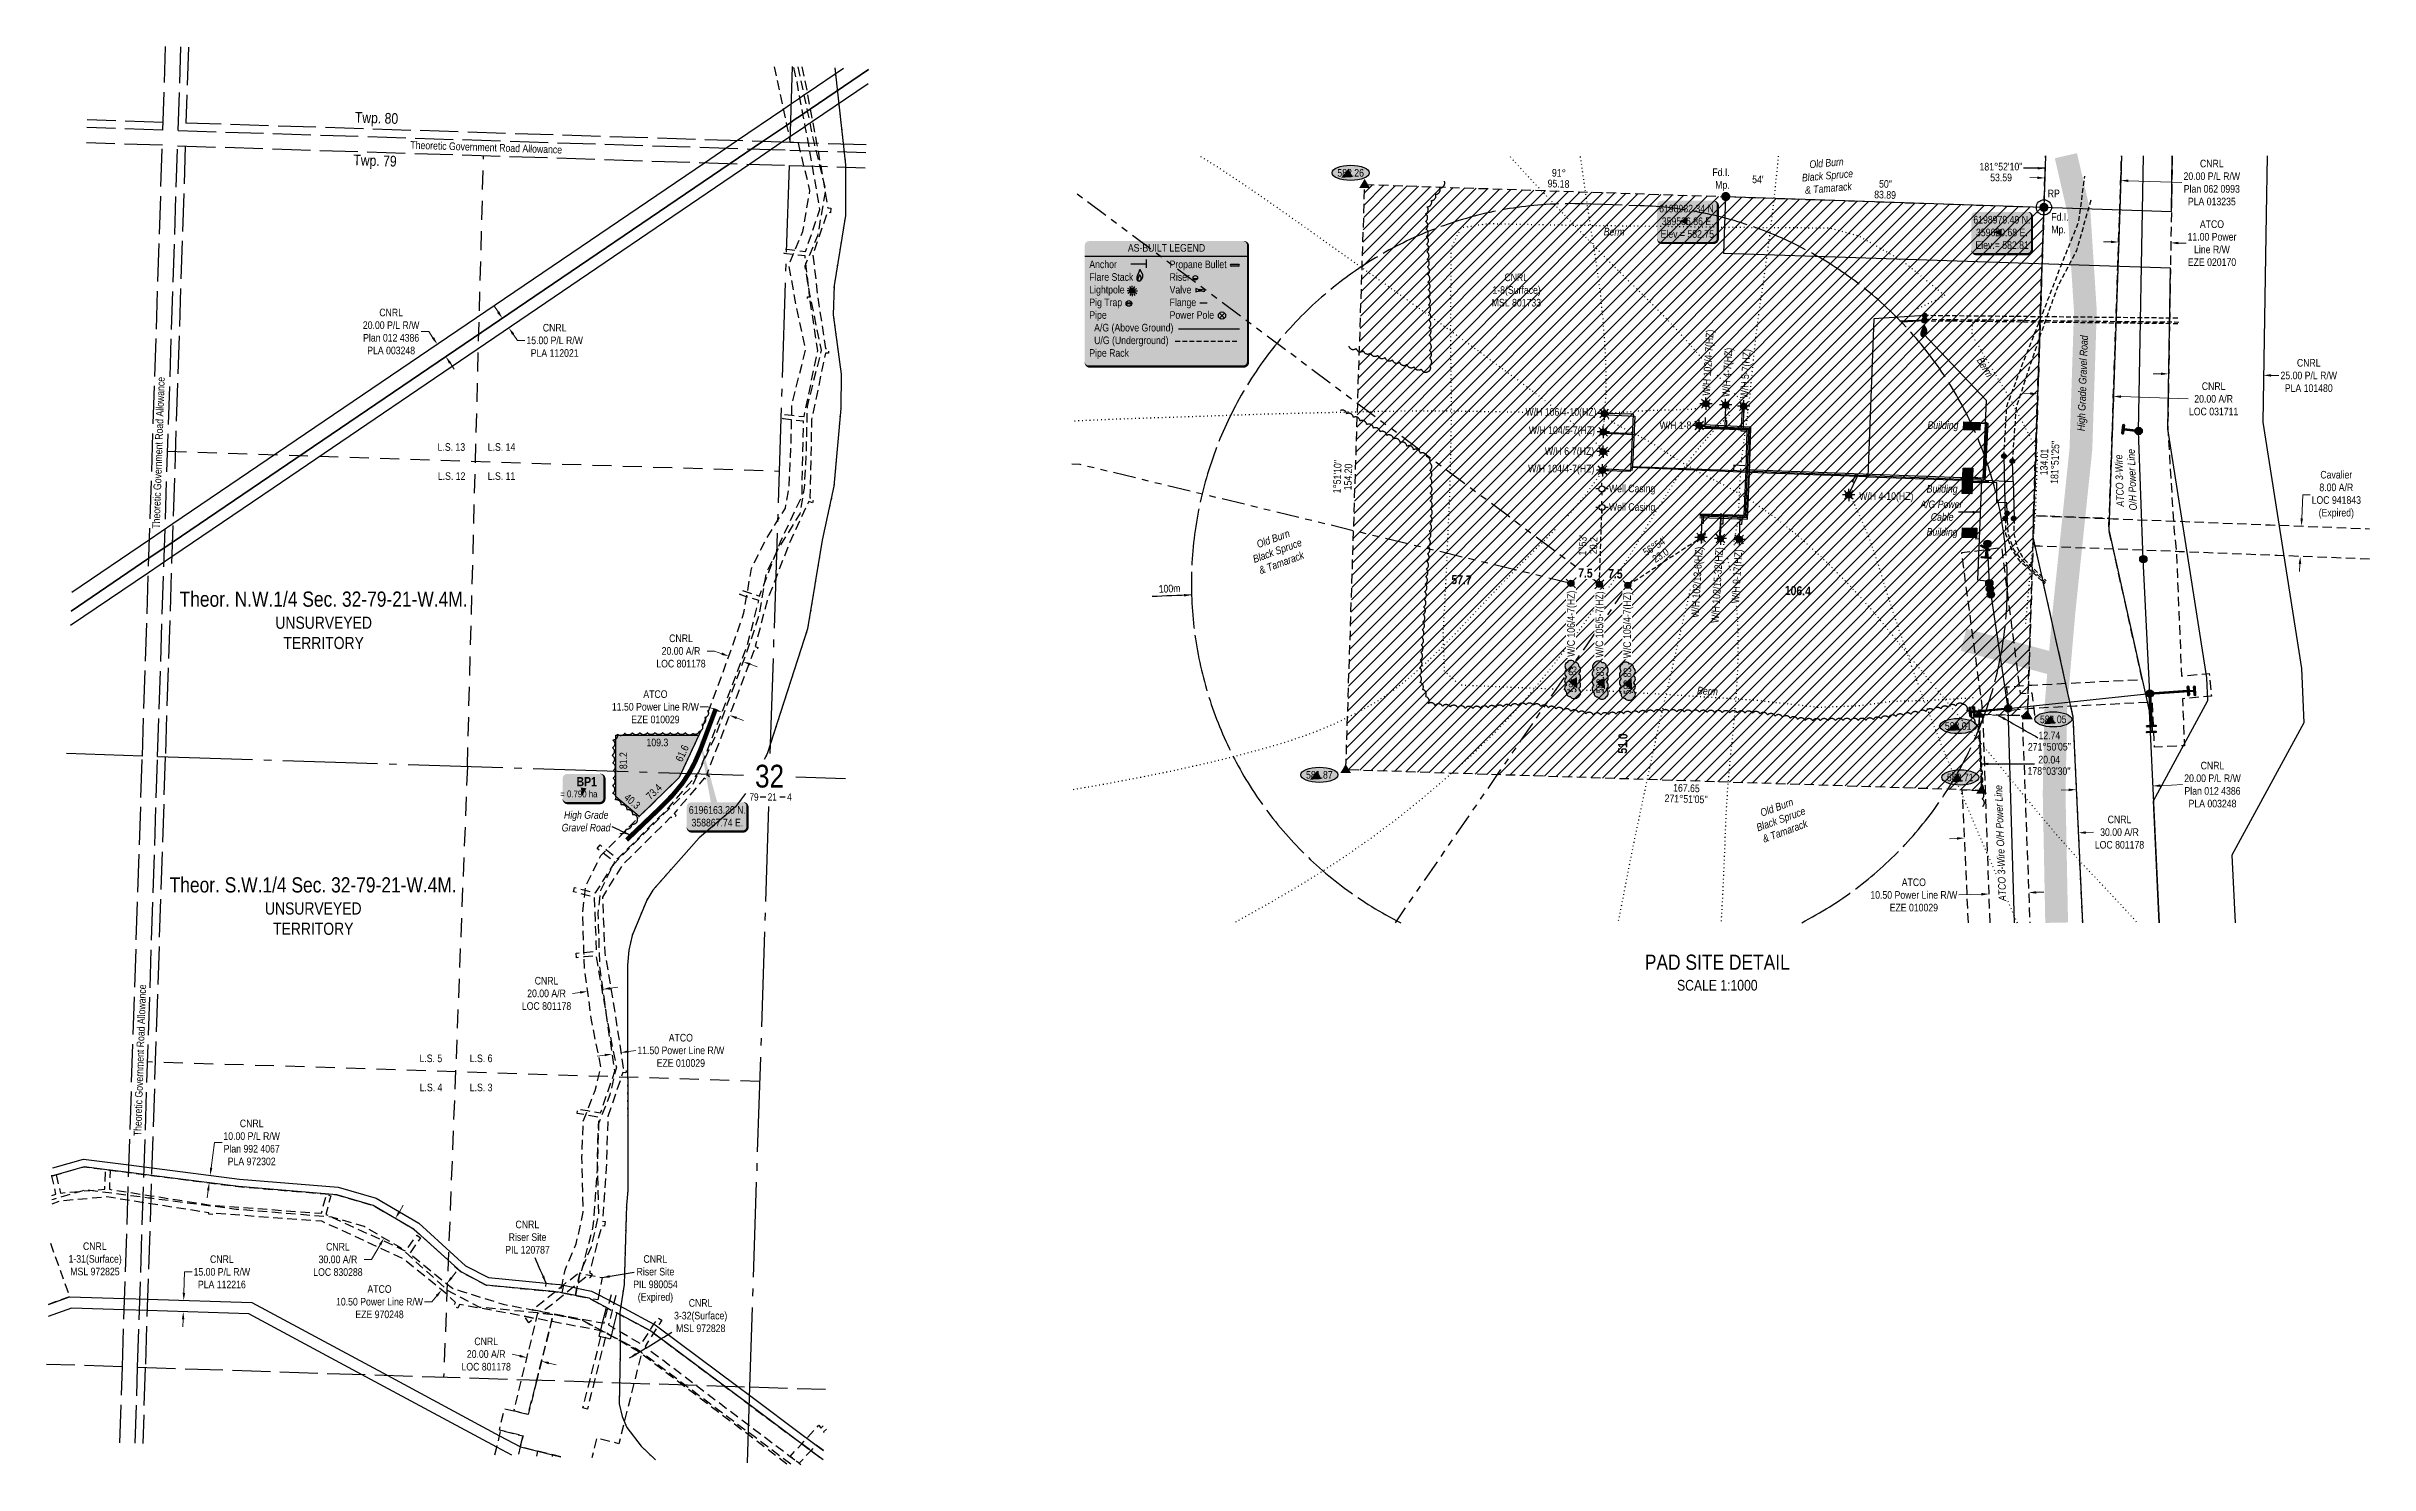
# Model space of a CAD drawing. Extents: x 355506 to 361068, y 6195203 to 6199524.
# Drawn here: x 358008 to 361068, y 6195203 to 6197070 of the extents above; entities that cross this region are included whole.
import ezdxf
from ezdxf.enums import TextEntityAlignment as Align

# ---------------------------------------------------------------- set-up
doc = ezdxf.new("R2010")
doc.units = 0
doc.header["$LTSCALE"] = 5
doc.header["$PDSIZE"] = 0.5
for name, pattern in [('0', [1, 1, 0]), ('foc-ACCESSROAD', [3.75, 2.5, -1.25]), ('foc-BUFFER', [16.75, 15, -1.75]), ('foc-DOT', [1, 0.2, -0.8]), ('foc-DRILLPATH', [14.75, 6, -1.75, 1.75, -1.75, 1.75, -1.75]), ('foc-FLOWLINE', [3.75, 2.5, -1.25]), ('foc-LSD', [8, 5, -3]), ('foc-QUARTERLINE', [33, 25, -3, 2, -3]), ('foc-TIELINE', [1.875, 1.25, -0.625]), ('foc-TOPO', [1, 0.2, -0.8]), ('foc-UNSURVEYED', [12.5, 10, -2.5]), ('foc-WHEELTRACKS', [2, 0.4, -1.6]), ('POWERLINE5', [7.8, 2.4, -0.6, 0.6, -0.6, 0.6, -0.6, 2.4]), ('UG_PIPE', [1.875, 1.25, -0.625])]:
    doc.linetypes.add(name, pattern=pattern)
doc.layers.get('Defpoints').update_dxf_attribs({"color": 9})
for name, color, linetype in [('10', 1, 'Continuous'), ('35', 37, 'Continuous'), ('9', 3, 'Continuous'), ('AS-DRILL', 8, 'foc-DOT'), ('AS-DRILL-T', 8, 'Continuous'), ('AS-PIPE-UG', 44, 'UG_PIPE'), ('AS-POWER', 104, 'foc-POWER'), ('AS-POWER-EXISTING', 72, 'POWERLINE5'), ('AS-POWER-EXISTING-T', 72, 'Continuous'), ('AS-POWER-T', 104, 'Continuous'), ('AS-ROADS', 254, 'Continuous'), ('AS-SYMBOL', 7, 'Continuous'), ('AS-UNDERLAY-H', 141, 'Continuous'), ('AUX-BUFFER', 7, 'foc-BUFFER'), ('C-AR', 13, 'foc-ACCESSROAD'), ('C-RW', 13, 'Continuous'), ('C-SYMBOL', 7, 'Continuous'), ('C-WS', 13, 'foc-ACCESSROAD'), ('C-WS-S', 8, 'Continuous'), ('CG-NOTES', 7, 'Continuous'), ('D-TXT', 6, 'Continuous'), ('DETAIL-T', 7, 'Continuous'), ('F-AR', 190, 'foc-ACCESSROAD'), ('F-EZE', 190, 'foc-FLOWLINE'), ('F-WS-S', 8, 'Continuous'), ('L-BD', 7, 'Continuous'), ('L-MON', 1, 'Continuous'), ('L-QSEC', 8, 'foc-QUARTERLINE'), ('L-ROAD-T', 7, 'Continuous'), ('L-SECLBL', 7, 'Continuous'), ('L-SECTION-LSD', 7, 'foc-LSD'), ('L-TIE', 7, 'foc-TIELINE'), ('L-UNS-T', 3, 'Continuous'), ('L-USEC', 7, 'foc-UNSURVEYED'), ('P-ELEVATION', 7, 'Continuous'), ('P-PDRILLPATH', 12, 'foc-DRILLPATH'), ('P-PROPOSED-EXISTING-H', 59, 'Continuous'), ('P-TEMP-BLOCKS', 250, 'Continuous'), ('P-TEMP-BLUE', 146, 'Continuous'), ('P-TEMP-BLUE-T', 146, 'Continuous'), ('T-BUSH', 110, '0'), ('T-BUSH-T', 110, 'Continuous'), ('T-GENERAL', 48, 'foc-TOPO'), ('T-WATER-P3', 160, 'foc-WHEELTRACKS')]:
    doc.layers.add(name, color=color, linetype=linetype)
for name, color, linetype, true_color in [('AS-PIPE-AG', 7, 'Continuous', 0x7d00fa), ('AS-STRUCTURE-H', 7, 'Continuous', 0xa8a8a8), ('AS-STRUCTURE-T', 7, 'Continuous', 0x454545), ('P-TEMP-BLUE-H', 7, 'Continuous', 0x99e6ff)]:
    doc.layers.add(name, color=color, linetype=linetype, true_color=true_color)
doc.layers.add('AS-STRUCTURE', color=7, linetype='Continuous', lineweight=30, true_color=0x595959)
for name, color, linetype, lineweight in [('C-AR-T', 13, 'Continuous', 9), ('C-RW-T', 13, 'Continuous', 9), ('C-WS-T', 13, 'Continuous', 9), ('F-AR-T', 190, 'Continuous', 9), ('F-EZE-T', 190, 'Continuous', 9), ('T-TEXT', 48, 'Continuous', 18)]:
    doc.layers.add(name, color=color, linetype=linetype, lineweight=lineweight)
doc.styles.add('100L', font='ARIALN.TTF', dxfattribs={"height": 11})
doc.styles.add('175L', font='ARIALN.TTF', dxfattribs={"height": 20})
doc.styles.add('80', font='ARIALN.TTF', dxfattribs={"height": 10})
doc.styles.add('80CG', font='ARIALN.TTF', dxfattribs={"height": 10})
doc.styles.add('80L', font='ARIALN.TTF', dxfattribs={"height": 10})
doc.styles.add('BOLD', font='ARIALNB.TTF')
doc.styles.add('foc-LtypeFont', font='ARIALN.TTF', dxfattribs={"height": 7.35})
doc.styles.add('SIMPLEX', font='ARIALN.TTF')
doc.linetypes.add('foc-POWER', pattern='A,6,-1,["P",foc-LtypeFont,S=0.2,R=0,X=-0.625,Y=-0.75],-1.24,4', length=12.24)
doc.linetypes.add('foc-TOPO-flowdirection-NOLINE', pattern='A,0,[">",foc-LtypeFont,S=0.3,R=0,X=0,Y=-0.945],-20,[">",foc-LtypeFont,S=0.3,R=0,X=0,Y=-0.945],0', length=20)
doc.dimstyles.new('CG2011', dxfattribs={"dimscale": 5, "dimtxt": 9, "dimasz": 2, "dimexe": 0.2, "dimexo": 0.0625, "dimgap": 0.5, "dimtad": 0, "dimtih": 1, "dimtoh": 1, "dimzin": 0, "dimdsep": 46, "dimtxsty": '80CG', "dimcen": 0.1, "dimse1": 1, "dimse2": 1, "dimclrd": 256, "dimclrt": 256, "dimaunit": 1, "dimadec": 4, "dimazin": 0, "dimtfac": 0.06, "dimtofl": 0, "dimtmove": 0, "dimatfit": 1, "dimfxl": 0.2, "dimtolj": 1, "dimtzin": 0, "dimlwd": -1, "dimarcsym": 0})
doc.dimstyles.new('Compass 5 000', dxfattribs={"dimscale": 5, "dimtxt": 9, "dimasz": 2, "dimexe": 0.2, "dimexo": 0.0625, "dimgap": 0.5, "dimtad": 0, "dimtih": 1, "dimtoh": 1, "dimzin": 0, "dimdsep": 46, "dimtxsty": '80CG', "dimcen": 0.1, "dimse1": 1, "dimse2": 1, "dimclrd": 256, "dimclrt": 256, "dimaunit": 1, "dimadec": 4, "dimazin": 0, "dimtfac": 0.06, "dimtofl": 0, "dimtmove": 0, "dimatfit": 1, "dimfxl": 0.2, "dimtolj": 1, "dimtzin": 0, "dimlwd": -1, "dimarcsym": 0})

msp = doc.modelspace()

# ---------------------------------------------------------------- texts
at = {"layer": 'AS-DRILL-T', "char_height": 9.99754, "attachment_point": 1, "rotation": 86.649324, "style": '80L'}
for s, width, insert in [('W/H 102/4-7(HZ)', 86.57937, (360189.475, 6196610.497)), ('W/H 4-7(HZ)', 86.57937, (360215.42, 6196608.852)), ('W/H 5-7(HZ)', 86.57937, (360239.335, 6196607.112)), ('W/H 102/13-6(HZ)', 95.65733, (360174.719, 6196318.241)), ('W/H 102/15-32(HZ)', 98.67992, (360201.123, 6196311.297)), ('W/H 9-17(HZ)', 70.65559, (360227.965, 6196337.215))]:
    msp.add_mtext_dynamic_manual_height_columns(s, width=width, gutter_width=50, heights=[0], dxfattribs=dict(at, insert=insert))
at = {"layer": 'AS-DRILL-T', "attachment_point": 1, "style": '80L'}
for s, width, insert, char_height in [('W/H 106/4-10(HZ)', 95.65733, (359956.64, 6196593.854), 9.99754), ('W/H 104/5-7(HZ)', 86.17926, (359961.076, 6196569.749), 9.99754), ('W/H 1-8', 41.5768, (360133.18, 6196576.244), 9.9975), ('W/H 6-7(HZ)', 64.28608, (359982.219, 6196542.17), 9.99754), ('W/H 104/4-7(HZ)', 86.17926, (359960.106, 6196519.264), 9.99754), ('Well Casing', 60.40573, (360066.578, 6196493.139), 9.99754), ('Well Casing', 60.40573, (360066.623, 6196468.679), 9.99754), ('W/H 4-10(HZ)', 84.1841, (360396.313, 6196483.043), 9.99754)]:
    msp.add_mtext_dynamic_manual_height_columns(s, width=width, gutter_width=50, heights=[0], dxfattribs=dict(at, insert=insert, char_height=char_height))
at = {"layer": 'AS-POWER-EXISTING-T', "insert": (360474.605, 6196472.248), "char_height": 9.99754, "attachment_point": 1, "style": '80L'}
msp.add_mtext_dynamic_manual_height_columns('\\pi2.10086;{\\fArial Narrow|b0|i1|c0|p34;A/G Power \\P\\pi15.98898;Cable}', width=60.57257, gutter_width=50, heights=[0], dxfattribs=at)
at = {"layer": 'AS-POWER-T', "insert": (360735.44, 6196457.809), "char_height": 10, "attachment_point": 1, "rotation": 92.088487, "style": '80L'}
msp.add_mtext_dynamic_manual_height_columns('\\pi6.12405;{\\fArial Narrow|b0|i1|c0|p34;ATCO 3-Wire\\P\\pi0.58517;O/H Power Line}', width=80.69285, gutter_width=50, heights=[0], dxfattribs=at)
at = {"layer": 'AS-STRUCTURE-T', "char_height": 9.99754, "attachment_point": 1, "style": '80L'}
for insert in [(360486.183, 6196576.488), (360485.093, 6196492.605), (360485.107, 6196435.869)]:
    msp.add_mtext_dynamic_manual_height_columns('{\\fArial Narrow|b0|i1|c0|p34;Building}', width=40.82988, gutter_width=50, heights=[0], dxfattribs=dict(at, insert=insert))
at = {"layer": 'AUX-BUFFER', "insert": (359473.281, 6196360.763), "char_height": 9.9975, "attachment_point": 1, "rotation": 2.274915, "style": '80L'}
msp.add_mtext_dynamic_manual_height_columns('100m', width=6.84691, gutter_width=45, heights=[0], dxfattribs=at)
at = {"layer": 'C-SYMBOL', "color": 3, "style": '175L'}
for s, p in [('Theor. N.W.1/4 Sec. 32-79-21-W.4M.', (358373.422, 6196326.425)), ('Theor. S.W.1/4 Sec. 32-79-21-W.4M.', (358359.706, 6195950.194))]:
    msp.add_text(s, height=20, dxfattribs=at).set_placement(p, align=Align.BOTTOM_CENTER)
at = {"layer": 'C-WS-T', "char_height": 10, "attachment_point": 1, "style": '80L'}
for s, width, insert in [('\\pi22.8058;CNRL\\P\\pi7.03499;1-8(Surface)\\P\\pi6.12094;MSL 801733', 75.80941, (359906.073, 6196771.017)), ('\\pi13.97224;CNRL\\P\\pi4.93404;Riser Site\\P\\pi0.47974;PIL 120787', 58.14229, (358612.268, 6195524.146)), ('\\pi22.8058;CNRL\\P\\pi3.84945;1-31(Surface)\\P\\pi6.08683;MSL 972825', 75.80941, (358033.657, 6195495.532)), ('\\pi13.97224;CNRL\\P\\pi4.93404;Riser Site\\P\\pi0.48997;PIL 980054\\P\\pi6.53022;(Expired)', 58.14229, (358780.806, 6195478.691)), ('\\pi22.8058;CNRL\\P\\pi3.46405;3-32(Surface)\\P\\pi6.1073;MSL 972828', 75.80941, (358831.641, 6195420.816))]:
    msp.add_mtext_dynamic_manual_height_columns(s, width=width, gutter_width=50, heights=[0], dxfattribs=dict(at, insert=insert))
at = {"layer": 'D-TXT', "color": 3, "char_height": 14, "attachment_point": 1, "rotation": 358.164931, "style": '80L'}
for s, insert in [('Twp. 80', (358414.877, 6196983.811)), ('Twp. 79', (358412.888, 6196927.679))]:
    msp.add_mtext_dynamic_manual_height_columns(s, width=101.3954, gutter_width=47.5, heights=[0], dxfattribs=dict(at, insert=insert))
at = {"layer": 'DETAIL-T', "color": 3, "insert": (360209.304, 6195850.641), "char_height": 19.99508, "width": 217.0547, "attachment_point": 5, "style": '80CG'}
msp.add_mtext('PAD SITE DETAIL\\P{\\H0.7x;SCALE 1:1000}', dxfattribs=at)
at = {"layer": 'L-BD', "style": '80L'}
for s, height, rotation, p in [('95.18', 9.9975, 358.093, (360000.139, 6196889.26)), ('91°', 9.9975, 358.093, (360000.613, 6196903.499)), ("54'", 9.9975, 358.093, (360262.721, 6196894.855)), ('50"', 9.9975, 358.0534, (360430.812, 6196889.036)), ("181°52'10''", 9.99754, 0.1307, (360583.074, 6196911.811)), ('53.59', 9.9975, 0.1307, (360583.107, 6196897.564)), ('83.89', 9.9975, 358.0534, (360430.328, 6196874.797)), ('134.01', 9.9975, 88.1427, (360639.79, 6196522.998)), ("181°51'25''", 9.99754, 88.1427, (360654.029, 6196522.536)), ("1°51'10''", 9.9975, 88.147, (359708.728, 6196503.653)), ('154.20', 9.9975, 88.147, (359722.967, 6196503.192)), ("1°53'", 9.9975, 88.1071, (360031.93, 6196413.291)), ('20.2', 9.9975, 88.1071, (360046.169, 6196412.82)), ("56°54'", 9.9975, 33.0914, (360126.746, 6196412.068)), ('23.0', 9.9975, 33.0914, (360134.524, 6196400.133)), ('12.74', 9.9975, 0.347525, (360646.749, 6196163.034)), ("271°50'05''", 9.99754, 0.347525, (360646.84, 6196148.038)), ('20.04', 9.9975, 359.398807, (360646.509, 6196131.062)), ('167.65', 9.9975, 358.1482, (360168.672, 6196093.664)), ("178°03'30''", 9.99754, 359.398807, (360646.351, 6196116.066)), ("271°51'05''", 9.99754, 358.1482, (360168.212, 6196079.425))]:
    msp.add_text(s, height=height, rotation=rotation, dxfattribs=at).set_placement(p, align=Align.MIDDLE)
at = {"layer": 'L-BD', "color": 3, "style": 'BOLD'}
for s, rotation, p in [('57.7', 358.146998, (359872.38, 6196367.82)), ('7.5', 358.146998, (360075.017, 6196375.735)), ('106.4', 358.146998, (360315.416, 6196353.471)), ('51.0', 88.147, (360084.724, 6196152.335))]:
    msp.add_text(s, height=11.997, rotation=rotation, dxfattribs=at).set_placement(p, align=Align.MIDDLE)
at = {"layer": 'L-MON', "attachment_point": 1, "style": '80L'}
for s, insert, char_height in [('\\pi14.18594;Fd.I.\\P\\pi17.90262;Mp.', (360188.629, 6196909.348), 9.99754), ('Fd.I.\\PMp.', (360649.277, 6196850.624), 9.9975)]:
    msp.add_mtext_dynamic_manual_height_columns(s, width=35.16304, gutter_width=50, heights=[0], dxfattribs=dict(at, insert=insert, char_height=char_height))
at = {"layer": 'L-ROAD-T', "style": '80L'}
for rotation, p in [(358.172136, (358587.65, 6196937.209)), (88.133452, (358155.892, 6196535.065)), (88.133452, (358131.432, 6195735.239))]:
    msp.add_text('Theoretic Government Road Allowance', height=10, rotation=rotation, dxfattribs=at).set_placement(p, align=Align.MIDDLE_CENTER)
at = {"layer": 'L-UNS-T', "color": 3, "char_height": 16, "attachment_point": 5, "style": '80L'}
for insert in [(358373.531, 6196297.922), (358359.814, 6195921.691)]:
    msp.add_mtext_dynamic_manual_height_columns('UNSURVEYED TERRITORY', width=126.41375, gutter_width=47.5, heights=[0], dxfattribs=dict(at, insert=insert))
at = {"layer": 'P-TEMP-BLUE-T', "style": '80L'}
msp.add_text('109.3', height=9.9975, dxfattribs=at).set_placement((358813.12, 6196153.702), align=Align.MIDDLE)
for s, rotation, p in [('81.2', 90, (358768.238, 6196129.765)), ('61.6', 65.032, (358845.681, 6196139.512)), ('73.4', 44.4139, (358808.537, 6196088.841)), ('40.3', 319.8619, (358780.031, 6196076.268))]:
    msp.add_text(s, height=9.9975, rotation=rotation, dxfattribs=at).set_placement(p, align=Align.MIDDLE)
at = {"layer": 'T-BUSH-T', "char_height": 9.99754, "attachment_point": 1, "style": '80L'}
for insert, rotation in [((360318.565, 6196918.627), 5), ((359590.304, 6196414.9), 20), ((360253.564, 6196061.408), 20)]:
    msp.add_mtext_dynamic_manual_height_columns('\\pi11.71979;{\\fArial Narrow|b0|i1|c0|p34;\\C48;Old Burn\\P\\pi0.30719;\\C256;Black Spruce\\P\\pi2.93273;& Tamarack}', width=67.3101, gutter_width=50, heights=[0], dxfattribs=dict(at, insert=insert, rotation=rotation))
at = {"layer": 'T-TEXT', "attachment_point": 1, "style": '80L'}
for s, width, insert, char_height, rotation in [('{\\fArial Narrow|b0|i1|c0|p34;Berm}', 27.27599, (360059.821, 6196831.306), 9.99754, 359.190006), ('\\pi0.28874;{\\fArial Narrow|b0|i1|c0|p34;High Grade Gravel Road}', 126.73711, (360683.392, 6196563.543), 10, 88.141033), ('{\\fArial Narrow|b0|i1|c0|p34;Berm}', 27.27599, (360559.24, 6196662.052), 9.99754, 300.901154), ('{\\fArial Narrow|b0|i1|c0|p34;Berm}', 27.27599, (360183.081, 6196227.272), 9.99754, 356.350713)]:
    msp.add_mtext_dynamic_manual_height_columns(s, width=width, gutter_width=50, heights=[0], dxfattribs=dict(at, insert=insert, char_height=char_height, rotation=rotation))
at = {"layer": 'T-TEXT', "insert": (358686.494, 6196063.245), "char_height": 10, "attachment_point": 1, "style": '80L'}
msp.add_mtext_dynamic_manual_height_columns('\\pi3.5766;{\\fArial Narrow|b0|i1|c0|p34;High Grade\\P\\pi0.60593;Gravel Road}', width=64.9704, gutter_width=50, heights=[0], dxfattribs=at)

# ---------------------------------------------------------------- blocks, each defined once
blk = doc.blocks.new('*D42')
at = {"layer": 'C-RW-T', "transparency": 16777216}
for p, q in [((358225.3, 6195593.7), (358229.6, 6195627.1)), ((358229.6, 6195627.1), (358239.6, 6195627.1)), ((358221.4, 6195564), (358220.2, 6195554.1))]:
    blk.add_line(p, q, dxfattribs=at)
for points in [[(358223.6, 6195593.9), (358226.9, 6195593.5), (358224, 6195583.8)], [(358219.8, 6195564.2), (358223.1, 6195563.8), (358222.7, 6195573.9)]]:
    blk.add_solid(points, dxfattribs=at)
at = {"layer": 'Defpoints', "color": 0, "transparency": 16777216}
for p in [(358224, 6195583.8), (358237.7, 6195582), (358236.4, 6195572.1)]:
    blk.add_point(p, dxfattribs=at)
at = {"layer": 'C-RW-T', "transparency": 16777216, "insert": (358278.7, 6195627.1), "char_height": 10, "attachment_point": 5, "style": '80CG'}
blk.add_mtext('\\A1;CNRL\\P10.00 P/L R/W\\PPlan 992 4067\\PPLA 972302', dxfattribs=at)
blk = doc.blocks.new('*D43')
at = {"layer": 'C-AR-T', "transparency": 16777216}
for p, q in [((358473.2, 6195535.7), (358478.2, 6195544.4)), ((358448, 6195492.5), (358436.7, 6195473.1)), ((358436.7, 6195473.1), (358426.7, 6195473.1))]:
    blk.add_line(p, q, dxfattribs=at)
for points in [[(358471.7, 6195536.6), (358474.6, 6195534.9), (358468.1, 6195527.1)], [(358446.5, 6195493.4), (358449.4, 6195491.7), (358453, 6195501.2)]]:
    blk.add_solid(points, dxfattribs=at)
at = {"layer": 'Defpoints', "color": 0, "transparency": 16777216}
for p in [(358464.5, 6195529.2), (358449.4, 6195503.3), (358453, 6195501.2)]:
    blk.add_point(p, dxfattribs=at)
at = {"layer": 'C-AR-T', "transparency": 16777216, "insert": (358392.3, 6195473.1), "char_height": 10, "attachment_point": 5, "style": '80CG'}
blk.add_mtext('\\A1;CNRL\\P30.00 A/R\\PLOC 830288', dxfattribs=at)
blk = doc.blocks.new('*D44')
at = {"layer": 'Defpoints', "color": 0, "transparency": 16777216}
for p in [(358527.7, 6195433.9), (358528.9, 6195432.9), (358534.4, 6195442.2)]:
    blk.add_point(p, dxfattribs=at)
at = {"layer": 'F-EZE-T', "transparency": 16777216}
for p, q in [((358541.9, 6195449), (358548.2, 6195456.7)), ((358522.5, 6195425.2), (358516.2, 6195417.4)), ((358516.2, 6195417.4), (358506.2, 6195417.4))]:
    blk.add_line(p, q, dxfattribs=at)
for points in [[(358521.2, 6195426.2), (358523.8, 6195424.1), (358528.9, 6195432.9)], [(358540.6, 6195450), (358543.2, 6195447.9), (358535.6, 6195441.2)]]:
    blk.add_solid(points, dxfattribs=at)
at = {"layer": 'F-EZE-T', "transparency": 16777216, "insert": (358447.1, 6195417.4), "char_height": 10, "attachment_point": 5, "style": '80CG'}
blk.add_mtext('\\A1;ATCO\\P10.50 Power Line R/W\\PEZE 970248', dxfattribs=at)
blk = doc.blocks.new('*D45')
at = {"layer": 'C-AR-T', "transparency": 16777216}
for p, q in [((358631.6, 6195346.1), (358621.9, 6195348.5)), ((358670.2, 6195336.6), (358679.9, 6195334.2))]:
    blk.add_line(p, q, dxfattribs=at)
for points in [[(358632, 6195347.7), (358631.2, 6195344.5), (358641.3, 6195343.7)], [(358670.6, 6195338.2), (358669.8, 6195335), (358660.5, 6195339)]]:
    blk.add_solid(points, dxfattribs=at)
at = {"layer": 'Defpoints', "color": 0, "transparency": 16777216}
for p in [(358641.3, 6195343.7), (358641.9, 6195346.2), (358661.1, 6195341.5)]:
    blk.add_point(p, dxfattribs=at)
at = {"layer": 'C-AR-T', "transparency": 16777216, "insert": (358587.6, 6195348.5), "char_height": 10, "attachment_point": 5, "style": '80CG'}
blk.add_mtext('\\A1;CNRL\\P20.00 A/R\\PLOC 801178', dxfattribs=at)
blk = doc.blocks.new('*D46')
at = {"layer": 'C-RW-T', "transparency": 16777216}
for p, q in [((358189.4, 6195429.1), (358190.3, 6195456.7)), ((358190.3, 6195456.7), (358200.3, 6195456.7)), ((358188.3, 6195394.2), (358188, 6195384.2))]:
    blk.add_line(p, q, dxfattribs=at)
for points in [[(358187.8, 6195429.2), (358191.1, 6195429.1), (358189.1, 6195419.1)], [(358186.7, 6195394.2), (358190, 6195394.1), (358188.6, 6195404.2)]]:
    blk.add_solid(points, dxfattribs=at)
at = {"layer": 'Defpoints', "color": 0, "transparency": 16777216}
for p in [(358189.1, 6195419.1), (358196.7, 6195403.9), (358197.2, 6195418.9)]:
    blk.add_point(p, dxfattribs=at)
at = {"layer": 'C-RW-T', "transparency": 16777216, "insert": (358239.4, 6195456.7), "char_height": 10, "attachment_point": 5, "style": '80CG'}
blk.add_mtext('\\A1;CNRL\\P15.00 P/L R/W\\PPLA 112216', dxfattribs=at)
blk = doc.blocks.new('*D47')
at = {"layer": 'C-AR-T', "transparency": 16777216}
for p, q in [((358711.3, 6195824.7), (358701.4, 6195823.3)), ((358751, 6195830.1), (358760.9, 6195831.4))]:
    blk.add_line(p, q, dxfattribs=at)
for points in [[(358711.1, 6195826.3), (358711.6, 6195823), (358721.2, 6195826)], [(358750.7, 6195831.7), (358751.2, 6195828.4), (358741.1, 6195828.7)]]:
    blk.add_solid(points, dxfattribs=at)
at = {"layer": 'Defpoints', "color": 0, "transparency": 16777216}
for p in [(358720.4, 6195832.4), (358721.2, 6195826), (358740.2, 6195835.1)]:
    blk.add_point(p, dxfattribs=at)
at = {"layer": 'C-AR-T', "transparency": 16777216, "insert": (358667.1, 6195823.3), "char_height": 10, "attachment_point": 5, "style": '80CG'}
blk.add_mtext('\\A1;CNRL\\P20.00 A/R\\PLOC 801178', dxfattribs=at)
blk = doc.blocks.new('*D48')
at = {"layer": 'Defpoints', "color": 0, "transparency": 16777216}
for p in [(358753.6, 6195744.1), (358765, 6195745.8), (358765.1, 6195745.3)]:
    blk.add_point(p, dxfattribs=at)
at = {"layer": 'F-EZE-T', "transparency": 16777216}
for p, q in [((358743.8, 6195742.1), (358733.9, 6195740.7)), ((358775, 6195746.8), (358784.8, 6195748.3))]:
    blk.add_line(p, q, dxfattribs=at)
for points in [[(358743.5, 6195743.8), (358744, 6195740.5), (358753.7, 6195743.6)], [(358774.7, 6195748.5), (358775.2, 6195745.2), (358765.1, 6195745.3)]]:
    blk.add_solid(points, dxfattribs=at)
at = {"layer": 'F-EZE-T', "transparency": 16777216, "insert": (358844, 6195748.3), "char_height": 10, "attachment_point": 5, "style": '80CG'}
blk.add_mtext('\\A1;ATCO\\P11.50 Power Line R/W\\PEZE 010029', dxfattribs=at)
blk = doc.blocks.new('L-SECLBL')
at = {"layer": '9', "color": 7}
for p, q in [((-5.1, -27.8), (-12.3, -27.8)), ((20.7, -27.8), (13.5, -27.8))]:
    blk.add_line(p, q, dxfattribs=at)
at = {"layer": '10', "color": 2, "style": 'SIMPLEX'}
blk.add_attdef('SEC', text='', height=30, dxfattribs=at).set_placement((0, 0), align=Align.MIDDLE)
at = {"layer": '10', "color": 5, "style": '80L'}
blk.add_attdef('TWP', text='', height=9.5, dxfattribs=at).set_placement((-14.4, -27.4), align=Align.MIDDLE_RIGHT)
blk.add_attdef('RGE', text='', height=9.5, dxfattribs=at).set_placement((3.6, -27.4), align=Align.MIDDLE_CENTER)
blk.add_attdef('MER', text='', height=9.5, dxfattribs=at).set_placement((23.2, -27.4), align=Align.MIDDLE_LEFT)
blk = doc.blocks.new('*D49')
at = {"layer": 'C-RW-T', "transparency": 16777216}
for p, q in [((358511.9, 6196694.7), (358501.9, 6196694.7)), ((358517.5, 6196686.4), (358511.9, 6196694.7)), ((358540, 6196653.4), (358545.6, 6196645.1))]:
    blk.add_line(p, q, dxfattribs=at)
for points in [[(358518.9, 6196687.4), (358516.1, 6196685.5), (358523.1, 6196678.2)], [(358541.4, 6196654.3), (358538.6, 6196652.4), (358534.4, 6196661.6)]]:
    blk.add_solid(points, dxfattribs=at)
at = {"layer": 'Defpoints', "color": 0, "transparency": 16777216}
for p in [(358521.6, 6196677.1), (358523.1, 6196678.2), (358532.8, 6196660.6)]:
    blk.add_point(p, dxfattribs=at)
at = {"layer": 'C-RW-T', "transparency": 16777216, "insert": (358462.4, 6196694.7), "char_height": 10, "attachment_point": 5, "style": '80CG'}
blk.add_mtext('\\A1;CNRL\\P20.00 P/L R/W\\PPlan 012 4386\\PPLA 003248', dxfattribs=at)
blk = doc.blocks.new('*D50')
at = {"layer": 'C-RW-T', "transparency": 16777216}
for p, q in [((358603.3, 6196720.5), (358597.7, 6196728.8)), ((358623.1, 6196691.3), (358628.7, 6196683)), ((358628.7, 6196683), (358638.7, 6196683))]:
    blk.add_line(p, q, dxfattribs=at)
for points in [[(358604.7, 6196721.4), (358601.9, 6196719.5), (358608.9, 6196712.2)], [(358624.5, 6196692.2), (358621.7, 6196690.3), (358617.5, 6196699.5)]]:
    blk.add_solid(points, dxfattribs=at)
at = {"layer": 'Defpoints', "color": 0, "transparency": 16777216}
for p in [(358602.7, 6196708), (358611.3, 6196695.3), (358617.5, 6196699.5)]:
    blk.add_point(p, dxfattribs=at)
at = {"layer": 'C-RW-T', "transparency": 16777216, "insert": (358677.8, 6196683), "char_height": 10, "attachment_point": 5, "style": '80CG'}
blk.add_mtext('\\A1;CNRL\\P15.00 P/L R/W\\PPLA 112021', dxfattribs=at)
blk = doc.blocks.new('*D51')
at = {"layer": 'C-AR-T', "transparency": 16777216}
for p, q in [((358888.5, 6196274.1), (358878.5, 6196274.1)), ((358897.9, 6196270.6), (358888.5, 6196274.1)), ((358935.4, 6196256.6), (358944.7, 6196253.2))]:
    blk.add_line(p, q, dxfattribs=at)
for points in [[(358898.4, 6196272.2), (358897.3, 6196269), (358907.2, 6196267.1)], [(358936, 6196258.2), (358934.8, 6196255.1), (358926, 6196260.1)]]:
    blk.add_solid(points, dxfattribs=at)
at = {"layer": 'Defpoints', "color": 0, "transparency": 16777216}
for p in [(358905.2, 6196261.7), (358907.2, 6196267.1), (358924, 6196254.7)]:
    blk.add_point(p, dxfattribs=at)
at = {"layer": 'C-AR-T', "transparency": 16777216, "insert": (358844.2, 6196274.1), "char_height": 10, "attachment_point": 5, "style": '80CG'}
blk.add_mtext('\\A1;CNRL\\P20.00 A/R\\PLOC 801178', dxfattribs=at)
blk = doc.blocks.new('*D52')
at = {"layer": 'Defpoints', "color": 0, "transparency": 16777216}
for p in [(358898.3, 6196193.4), (358898.4, 6196193.6), (358908.2, 6196189.8)]:
    blk.add_point(p, dxfattribs=at)
at = {"layer": 'F-EZE-T', "transparency": 16777216}
for p, q in [((358879.6, 6196200.6), (358869.6, 6196200.6)), ((358888.9, 6196197), (358879.6, 6196200.6)), ((358917.4, 6196186), (358926.7, 6196182.4))]:
    blk.add_line(p, q, dxfattribs=at)
for points in [[(358889.5, 6196198.5), (358888.3, 6196195.4), (358898.3, 6196193.4)], [(358918, 6196187.5), (358916.8, 6196184.4), (358908.1, 6196189.6)]]:
    blk.add_solid(points, dxfattribs=at)
at = {"layer": 'F-EZE-T', "transparency": 16777216, "insert": (358810.5, 6196200.6), "char_height": 10, "attachment_point": 5, "style": '80CG'}
blk.add_mtext('\\A1;ATCO\\P11.50 Power Line R/W\\PEZE 010029', dxfattribs=at)
blk = doc.blocks.new('*U53')
at = {"true_color": 0x99e6ff}
h = blk.add_hatch(color=141, dxfattribs=at)
edge = h.paths.add_edge_path()
edge.add_line((-21.5, -20), (21.5, -20))
edge.add_arc((21.5, -14), 6, 270, 360)
edge.add_line((27.5, -14), (27.5, 12.5))
edge.add_arc((21.5, 12.5), 6, 0, 90)
edge.add_line((21.5, 18.5), (-21.5, 18.5))
edge.add_arc((-21.5, 12.5), 6, 90, 180)
edge.add_line((-27.5, 12.5), (-27.5, -14))
edge.add_arc((-21.5, -14), 6, 180, 270)
at = {"color": 250, "flags": 128}
blk.add_lwpolyline([(-21.5, -20, 3, 3, 0), (21.5, -20, 3, 3, 0.414214), (27.5, -14, 3, 3, 0), (27.5, 12.5, 3, 0, 0.414214), (21.5, 18.5, 0, 0, 0), (-21.5, 18.5, 0, 0, 0.414214), (-27.5, 12.5, 0, 0, 0), (-27.5, -14, 0, 3, 0.414214)], format="xyseb", close=True, dxfattribs=at)
at = {"flags": 128}
blk.add_lwpolyline([(-1.6, -10.5, 0, 7.5, 0), (0, 0, 0, 0, 0)], format="xyseb", dxfattribs=at)
at = {"color": 250}
for tag, p, height, style in [('TEMP_AREA_W1_001', (-9.2, 2.2), 12, 'BOLD'), ('ENTER_TEXT_001', (-30.7, -12.5), 9, '80')]:
    blk.add_attdef(tag, p, '', height=height, dxfattribs=dict(at, style=style))
blk = doc.blocks.new('*U95')
h = blk.add_hatch(color=254)
edge = h.paths.add_edge_path()
edge.add_line((-34, -20), (34, -20))
edge.add_arc((34, -14), 6, 270, 360)
edge.add_line((40, -14), (40, 12.5))
edge.add_arc((34, 12.5), 6, 0, 90)
edge.add_line((34, 18.5), (-34, 18.5))
edge.add_arc((-34, 12.5), 6, 90, 180)
edge.add_line((-40, 12.5), (-40, -14))
edge.add_arc((-34, -14), 6, 180, 270)
at = {"color": 1, "flags": 128}
blk.add_lwpolyline([(-24.1, 106.8, 0, 10, 0), (0, 0, 5, 5, 0)], format="xyseb", dxfattribs=at)
blk.add_lwpolyline([(-34, -20, 3, 3, 0), (34, -20, 3, 3, 0.414214), (40, -14, 3, 3, 0), (40, 12.5, 3, 0, 0.414214), (34, 18.5, 0, 0, 0), (-34, 18.5, 0, 0, 0.414214), (-40, 12.5, 0, 0, 0), (-40, -14, 0, 3, 0.414214)], format="xyseb", close=True, dxfattribs=at)
at = {"color": 1, "style": '80'}
blk.add_attdef('ENTER_TEXT_001', (-36, -5), '', height=10, dxfattribs=at)
blk = doc.blocks.new('POWERPOLE')
h = blk.add_hatch(color=255)
edge = h.paths.add_edge_path()
edge.add_arc((0, 0), 0.96, 0, 360)
at = {"linetype": 'Continuous'}
for p, q in [((0.68, -0.68), (-0.68, 0.68)), ((-0.68, -0.68), (0.68, 0.68))]:
    blk.add_line(p, q, dxfattribs=at)
blk.add_circle((0, 0), 0.96, dxfattribs=at)
blk = doc.blocks.new('*D77')
at = {"layer": 'C-RW-T', "transparency": 16777216}
for p, q in [((360793.6, 6196639.1), (360783.6, 6196639.2)), ((360938.9, 6196636.9), (360948.9, 6196636.8))]:
    blk.add_line(p, q, dxfattribs=at)
for points in [[(360793.7, 6196640.8), (360793.6, 6196637.4), (360803.6, 6196638.9)], [(360938.9, 6196638.6), (360938.8, 6196635.2), (360928.9, 6196637.1)]]:
    blk.add_solid(points, dxfattribs=at)
at = {"layer": 'Defpoints', "color": 0, "transparency": 16777216}
for p in [(360803.6, 6196638.5), (360928.9, 6196637.1), (360928.9, 6196636.6)]:
    blk.add_point(p, dxfattribs=at)
at = {"layer": 'C-RW-T', "transparency": 16777216, "insert": (360988.4, 6196636.8), "char_height": 10, "attachment_point": 5, "style": '80CG'}
blk.add_mtext('\\A1;CNRL\\P25.00 P/L R/W\\PPLA 101480', dxfattribs=at)
blk = doc.blocks.new('*D78')
at = {"layer": 'Defpoints', "color": 0, "transparency": 16777216}
for p in [(360976.2, 6196438.7), (360974.7, 6196398.7), (360977.2, 6196398.6)]:
    blk.add_point(p, dxfattribs=at)
at = {"layer": 'F-AR-T', "transparency": 16777216}
for p, q in [((360979.2, 6196448.6), (360980.4, 6196479.7)), ((360980.4, 6196479.7), (360990.4, 6196479.7)), ((360976.8, 6196388.6), (360976.4, 6196378.6))]:
    blk.add_line(p, q, dxfattribs=at)
for points in [[(360977.5, 6196448.6), (360980.8, 6196448.5), (360978.8, 6196438.6)], [(360975.2, 6196388.7), (360978.5, 6196388.6), (360977.2, 6196398.6)]]:
    blk.add_solid(points, dxfattribs=at)
at = {"layer": 'F-AR-T', "transparency": 16777216, "insert": (361024.7, 6196479.7), "char_height": 10, "attachment_point": 5, "style": '80CG'}
blk.add_mtext('\\A1;Cavalier\\P8.00 A/R\\PLOC 941843\\P(Expired)', dxfattribs=at)
blk = doc.blocks.new('RISER')
h = blk.add_hatch(color=255)
h.dxf.hatch_style = 1
edge = h.paths.add_edge_path()
edge.add_arc((0, 0), 0.7, 0, 360)
blk.add_hatch(color=13).paths.add_polyline_path([(0.58, -0.15), (-0.58, -0.15, 0.774597)])
at = {"color": 13}
blk.add_line((-0.58, -0.15), (0.58, -0.15), dxfattribs=at)
blk.add_circle((0, 0), 0.6, dxfattribs=at)
blk = doc.blocks.new('*U83')
h = blk.add_hatch(color=255)
h.dxf.hatch_style = 1
edge = h.paths.add_edge_path()
edge.add_arc((0.13, 1.09), 0.2, -6.72453, 173.27547, ccw=False)
edge.add_line((0.33, 1.07), (0.18, -0.22))
edge.add_line((0.18, -0.22), (0.07, -1.12))
edge.add_arc((-0.13, -1.09), 0.2, 173.27547, 353.27547, ccw=False)
edge.add_line((-0.33, -1.07), (-0.07, 1.12))
h = blk.add_hatch(color=255)
h.dxf.hatch_style = 1
edge = h.paths.add_edge_path()
edge.add_arc((4.07, -0.48), 0.2, -96.72453, 83.27547, ccw=False)
edge.add_line((4.05, -0.68), (0.18, -0.22))
edge.add_line((0.18, -0.22), (0.22, 0.18))
edge.add_line((0.22, 0.18), (4.1, -0.28))
at = {"color": 255}
blk.add_lwpolyline([(-0.07, 1.12, -1), (0.33, 1.07), (0.18, -0.22), (0.07, -1.12, -1), (-0.33, -1.07)], format="xyb", close=True, dxfattribs=at)
at = {"color": 72, "const_width": 0.1, "flags": 128}
for points in [[(0.13, 1.09), (-0.13, -1.09)], [(4.07, -0.48), (0, 0)]]:
    blk.add_lwpolyline(points, dxfattribs=at)
at = {"color": 255, "flags": 128}
blk.add_lwpolyline([(4.1, -0.28, -1), (4.05, -0.68), (0.18, -0.22), (0.22, 0.18)], format="xyb", close=True, dxfattribs=at)
blk = doc.blocks.new('*U84')
h = blk.add_hatch(color=255)
h.dxf.hatch_style = 1
edge = h.paths.add_edge_path()
edge.add_arc((-10.14, -0.73), 0.2, 94.08923, 274.08923, ccw=False)
edge.add_line((-10.16, -0.53), (-0.21, 0.19))
edge.add_line((-0.21, 0.19), (-0.19, -0.21))
edge.add_line((-0.19, -0.21), (-10.13, -0.92))
h = blk.add_hatch(color=255)
h.dxf.hatch_style = 1
edge = h.paths.add_edge_path()
edge.add_arc((0.08, -1.1), 0.2, -175.91077, 4.08923, ccw=False)
edge.add_line((-0.12, -1.11), (-0.21, 0.19))
edge.add_line((-0.21, 0.19), (-0.28, 1.08))
edge.add_arc((-0.08, 1.1), 0.2, 4.08923, 184.08923, ccw=False)
edge.add_line((0.12, 1.11), (0.28, -1.08))
at = {"color": 255, "flags": 128}
blk.add_lwpolyline([(-10.13, -0.92, -1), (-10.16, -0.53), (-0.21, 0.19), (-0.19, -0.21)], format="xyb", close=True, dxfattribs=at)
at = {"color": 72, "const_width": 0.1, "flags": 128}
for points in [[(-10.14, -0.73), (0, 0)], [(0.08, -1.1), (-0.08, 1.1)]]:
    blk.add_lwpolyline(points, dxfattribs=at)
at = {"color": 255}
blk.add_lwpolyline([(0.28, -1.08, -1), (-0.12, -1.11), (-0.21, 0.19), (-0.28, 1.08, -1), (0.12, 1.11)], format="xyb", close=True, dxfattribs=at)
blk = doc.blocks.new('*U85')
h = blk.add_hatch(color=255)
h.dxf.hatch_style = 1
edge = h.paths.add_edge_path()
edge.add_arc((-11.8, -0.73), 0.2, 93.53672, 273.53672, ccw=False)
edge.add_line((-11.81, -0.53), (-0.21, 0.19))
edge.add_line((-0.21, 0.19), (-0.19, -0.21))
edge.add_line((-0.19, -0.21), (-11.79, -0.93))
h = blk.add_hatch(color=255)
h.dxf.hatch_style = 1
edge = h.paths.add_edge_path()
edge.add_arc((0.07, -1.1), 0.2, -176.46328, 3.53672, ccw=False)
edge.add_line((-0.13, -1.11), (-0.21, 0.19))
edge.add_line((-0.21, 0.19), (-0.27, 1.09))
edge.add_arc((-0.07, 1.1), 0.2, 3.53672, 183.53672, ccw=False)
edge.add_line((0.13, 1.11), (0.27, -1.09))
at = {"color": 255, "flags": 128}
blk.add_lwpolyline([(-11.79, -0.93, -1), (-11.81, -0.53), (-0.21, 0.19), (-0.19, -0.21)], format="xyb", close=True, dxfattribs=at)
at = {"color": 72, "const_width": 0.1, "flags": 128}
for points in [[(-11.8, -0.73), (0, 0)], [(0.07, -1.1), (-0.07, 1.1)]]:
    blk.add_lwpolyline(points, dxfattribs=at)
at = {"color": 255}
blk.add_lwpolyline([(0.27, -1.09, -1), (-0.13, -1.11), (-0.21, 0.19), (-0.27, 1.09, -1), (0.13, 1.11)], format="xyb", close=True, dxfattribs=at)
blk = doc.blocks.new('*U86')
h = blk.add_hatch(color=255)
h.dxf.hatch_style = 1
edge = h.paths.add_edge_path()
edge.add_arc((-0.41, 8.54), 0.2, 2.74193, 182.74193, ccw=False)
edge.add_line((-0.21, 8.55), (0.19, 0.21))
edge.add_line((0.19, 0.21), (-0.21, 0.19))
edge.add_line((-0.21, 0.19), (-0.61, 8.53))
h = blk.add_hatch(color=255)
h.dxf.hatch_style = 1
edge = h.paths.add_edge_path()
edge.add_arc((-1.1, -0.05), 0.2, 92.74193, 272.74193, ccw=False)
edge.add_line((-1.11, 0.15), (0.19, 0.21))
edge.add_line((0.19, 0.21), (1.09, 0.25))
edge.add_arc((1.1, 0.05), 0.2, -87.25807, 92.74193, ccw=False)
edge.add_line((1.11, -0.15), (-1.09, -0.25))
at = {"color": 255, "flags": 128}
blk.add_lwpolyline([(-0.61, 8.53, -1), (-0.21, 8.55), (0.19, 0.21), (-0.21, 0.19)], format="xyb", close=True, dxfattribs=at)
at = {"color": 72, "const_width": 0.1, "flags": 128}
for points in [[(-0.41, 8.54), (0, 0)], [(-1.1, -0.05), (1.1, 0.05)]]:
    blk.add_lwpolyline(points, dxfattribs=at)
at = {"color": 255}
blk.add_lwpolyline([(-1.09, -0.25, -1), (-1.11, 0.15), (0.19, 0.21), (1.09, 0.25, -1), (1.11, -0.15)], format="xyb", close=True, dxfattribs=at)
blk = doc.blocks.new('*U87')
h = blk.add_hatch(color=255)
h.dxf.hatch_style = 1
edge = h.paths.add_edge_path()
edge.add_arc((-0.4, 10.11), 0.2, 2.27182, 182.27182, ccw=False)
edge.add_line((-0.2, 10.12), (0.19, 0.21))
edge.add_line((0.19, 0.21), (-0.21, 0.19))
edge.add_line((-0.21, 0.19), (-0.6, 10.1))
h = blk.add_hatch(color=255)
h.dxf.hatch_style = 1
edge = h.paths.add_edge_path()
edge.add_arc((-1.1, -0.04), 0.2, 92.27182, 272.27182, ccw=False)
edge.add_line((-1.11, 0.16), (0.19, 0.21))
edge.add_line((0.19, 0.21), (1.09, 0.24))
edge.add_arc((1.1, 0.04), 0.2, -87.72818, 92.27182, ccw=False)
edge.add_line((1.11, -0.16), (-1.09, -0.24))
at = {"color": 255, "flags": 128}
blk.add_lwpolyline([(-0.6, 10.1, -1), (-0.2, 10.12), (0.19, 0.21), (-0.21, 0.19)], format="xyb", close=True, dxfattribs=at)
at = {"color": 72, "const_width": 0.1, "flags": 128}
for points in [[(-0.4, 10.11), (0, 0)], [(-1.1, -0.04), (1.1, 0.04)]]:
    blk.add_lwpolyline(points, dxfattribs=at)
at = {"color": 255}
blk.add_lwpolyline([(-1.09, -0.24, -1), (-1.11, 0.16), (0.19, 0.21), (1.09, 0.24, -1), (1.11, -0.16)], format="xyb", close=True, dxfattribs=at)
blk = doc.blocks.new('*U79')
h = blk.add_hatch(color=255)
h.dxf.hatch_style = 1
edge = h.paths.add_edge_path()
edge.add_arc((-0.1, 1.1), 0.2, 5.08413, 185.08413, ccw=False)
edge.add_line((0.1, 1.11), (0.22, -0.18))
edge.add_line((0.22, -0.18), (0.3, -1.08))
edge.add_arc((0.1, -1.1), 0.2, -174.91587, 5.08413, ccw=False)
edge.add_line((-0.1, -1.11), (-0.3, 1.08))
h = blk.add_hatch(color=255)
h.dxf.hatch_style = 1
edge = h.paths.add_edge_path()
edge.add_arc((8.95, 0.8), 0.2, -84.91587, 95.08413, ccw=False)
edge.add_line((8.97, 0.6), (0.22, -0.18))
edge.add_line((0.22, -0.18), (0.18, 0.22))
edge.add_line((0.18, 0.22), (8.93, 1))
at = {"color": 255}
blk.add_lwpolyline([(-0.3, 1.08, -1), (0.1, 1.11), (0.22, -0.18), (0.3, -1.08, -1), (-0.1, -1.11)], format="xyb", close=True, dxfattribs=at)
at = {"color": 72, "const_width": 0.1, "flags": 128}
for points in [[(-0.1, 1.1), (0.1, -1.1)], [(8.95, 0.8), (0, 0)]]:
    blk.add_lwpolyline(points, dxfattribs=at)
at = {"color": 255, "flags": 128}
blk.add_lwpolyline([(8.93, 1, -1), (8.97, 0.6), (0.22, -0.18), (0.18, 0.22)], format="xyb", close=True, dxfattribs=at)
blk = doc.blocks.new('*U80')
h = blk.add_hatch(color=255)
h.dxf.hatch_style = 1
edge = h.paths.add_edge_path()
edge.add_arc((-0.1, 1.1), 0.2, 5.3317, 185.3317, ccw=False)
edge.add_line((0.1, 1.11), (0.22, -0.18))
edge.add_line((0.22, -0.18), (0.3, -1.08))
edge.add_arc((0.1, -1.1), 0.2, -174.6683, 5.3317, ccw=False)
edge.add_line((-0.1, -1.11), (-0.3, 1.08))
h = blk.add_hatch(color=255)
h.dxf.hatch_style = 1
edge = h.paths.add_edge_path()
edge.add_arc((9.94, 0.93), 0.2, -84.6683, 95.3317, ccw=False)
edge.add_line((9.95, 0.73), (0.22, -0.18))
edge.add_line((0.22, -0.18), (0.18, 0.22))
edge.add_line((0.18, 0.22), (9.92, 1.13))
at = {"color": 255}
blk.add_lwpolyline([(-0.3, 1.08, -1), (0.1, 1.11), (0.22, -0.18), (0.3, -1.08, -1), (-0.1, -1.11)], format="xyb", close=True, dxfattribs=at)
at = {"color": 72, "const_width": 0.1, "flags": 128}
for points in [[(-0.1, 1.1), (0.1, -1.1)], [(9.94, 0.93), (0, 0)]]:
    blk.add_lwpolyline(points, dxfattribs=at)
at = {"color": 255, "flags": 128}
blk.add_lwpolyline([(9.92, 1.13, -1), (9.95, 0.73), (0.22, -0.18), (0.18, 0.22)], format="xyb", close=True, dxfattribs=at)
blk = doc.blocks.new('*U81')
h = blk.add_hatch(color=255)
h.dxf.hatch_style = 1
edge = h.paths.add_edge_path()
edge.add_arc((-1.09, 0.12), 0.2, 83.90444, 263.90444, ccw=False)
edge.add_line((-1.07, 0.32), (0.22, 0.18))
edge.add_line((0.22, 0.18), (1.12, 0.08))
edge.add_arc((1.09, -0.12), 0.2, -96.09556, 83.90444, ccw=False)
edge.add_line((1.07, -0.32), (-1.12, -0.08))
h = blk.add_hatch(color=255)
h.dxf.hatch_style = 1
edge = h.paths.add_edge_path()
edge.add_arc((0.39, 3.65), 0.2, -6.09556, 173.90444, ccw=False)
edge.add_line((0.59, 3.63), (0.22, 0.18))
edge.add_line((0.22, 0.18), (-0.18, 0.22))
edge.add_line((-0.18, 0.22), (0.19, 3.67))
at = {"color": 255}
blk.add_lwpolyline([(-1.12, -0.08, -1), (-1.07, 0.32), (0.22, 0.18), (1.12, 0.08, -1), (1.07, -0.32)], format="xyb", close=True, dxfattribs=at)
at = {"color": 72, "const_width": 0.1, "flags": 128}
for points in [[(-1.09, 0.12), (1.09, -0.12)], [(0.39, 3.65), (0, 0)]]:
    blk.add_lwpolyline(points, dxfattribs=at)
at = {"color": 255, "flags": 128}
blk.add_lwpolyline([(0.19, 3.67, -1), (0.59, 3.63), (0.22, 0.18), (-0.18, 0.22)], format="xyb", close=True, dxfattribs=at)
blk = doc.blocks.new('*U82')
h = blk.add_hatch(color=255)
h.dxf.hatch_style = 1
edge = h.paths.add_edge_path()
edge.add_arc((-0.95, 0.56), 0.2, 59.3015, 239.3015, ccw=False)
edge.add_line((-0.84, 0.73), (0.27, 0.07))
edge.add_line((0.27, 0.07), (1.05, -0.39))
edge.add_arc((0.95, -0.56), 0.2, -120.6985, 59.3015, ccw=False)
edge.add_line((0.84, -0.73), (-1.05, 0.39))
h = blk.add_hatch(color=255)
h.dxf.hatch_style = 1
edge = h.paths.add_edge_path()
edge.add_arc((0.64, 1.08), 0.2, -30.6985, 149.3015, ccw=False)
edge.add_line((0.82, 0.98), (0.27, 0.07))
edge.add_line((0.27, 0.07), (-0.07, 0.27))
edge.add_line((-0.07, 0.27), (0.47, 1.19))
at = {"color": 255}
blk.add_lwpolyline([(-1.05, 0.39, -1), (-0.84, 0.73), (0.27, 0.07), (1.05, -0.39, -1), (0.84, -0.73)], format="xyb", close=True, dxfattribs=at)
at = {"color": 72, "const_width": 0.1, "flags": 128}
for points in [[(-0.95, 0.56), (0.95, -0.56)], [(0.64, 1.08), (0, 0)]]:
    blk.add_lwpolyline(points, dxfattribs=at)
at = {"color": 255, "flags": 128}
blk.add_lwpolyline([(0.47, 1.19, -1), (0.82, 0.98), (0.27, 0.07), (-0.07, 0.27)], format="xyb", close=True, dxfattribs=at)
blk = doc.blocks.new('FLARE')
h = blk.add_hatch(color=255)
h.dxf.hatch_style = 1
h.paths.add_polyline_path([(0.16, 2.41, 0.114147), (0.13, 2.43), (0.11, 2.44, 0.261551), (0.01, 2.42), (0, 2.41, 0.131268), (-0.03, 2.37), (-0.04, 2.35, 0.041497), (-0.05, 2.33), (-0.05, 2.29, 0.015174), (-0.05, 2.29), (-0.06, 2.24, 0.004376), (-0.06, 2.24), (-0.07, 2.18), (-0.08, 2.11), (-0.09, 2.05), (-0.1, 1.98), (-0.12, 1.91), (-0.14, 1.83), (-0.17, 1.76), (-0.19, 1.68), (-0.22, 1.61), (-0.26, 1.53), (-0.29, 1.46), (-0.32, 1.39), (-0.36, 1.32), (-0.39, 1.25, 0.000505), (-0.39, 1.25), (-0.43, 1.18, 0.002398), (-0.43, 1.18), (-0.46, 1.1, 0.004177), (-0.46, 1.1), (-0.5, 1.03, 0.005735), (-0.5, 1.03), (-0.53, 0.95, 0.006994), (-0.53, 0.95), (-0.56, 0.87, 0.00791), (-0.57, 0.87), (-0.6, 0.78, 0.008323), (-0.6, 0.78), (-0.63, 0.69, 0.008095), (-0.63, 0.68), (-0.66, 0.59, 0.008067), (-0.66, 0.59), (-0.68, 0.49, 0.008387), (-0.68, 0.49), (-0.7, 0.39, 0.009056), (-0.71, 0.38), (-0.72, 0.28, 0.010123), (-0.72, 0.28), (-0.74, 0.18, 0.011689), (-0.74, 0.18), (-0.75, 0.08, 0.013925), (-0.75, 0.08), (-0.75, -0.02, 0.016488), (-0.75, -0.02), (-0.75, -0.11, 0.017255), (-0.75, -0.12), (-0.74, -0.2, 0.01735), (-0.74, -0.2), (-0.73, -0.28, 0.017311), (-0.73, -0.29), (-0.71, -0.36, 0.01715), (-0.71, -0.36), (-0.69, -0.43, 0.016886), (-0.69, -0.44), (-0.66, -0.5, 0.016546), (-0.66, -0.5), (-0.63, -0.56, 0.016164), (-0.63, -0.56), (-0.6, -0.61, 0.016329), (-0.6, -0.62), (-0.57, -0.66, 0.018828), (-0.57, -0.67), (-0.54, -0.71, 0.022087), (-0.53, -0.71), (-0.5, -0.75, 0.025345), (-0.49, -0.76), (-0.46, -0.78, 0.028234), (-0.45, -0.79), (-0.42, -0.82, 0.030298), (-0.41, -0.82), (-0.37, -0.84, 0.031129), (-0.36, -0.85), (-0.32, -0.86, 0.030544), (-0.31, -0.87), (-0.27, -0.88, 0.028465), (-0.26, -0.88), (-0.22, -0.89, 0.025311), (-0.21, -0.89), (-0.16, -0.89, 0.02283), (-0.15, -0.89), (-0.11, -0.89, 0.021226), (-0.1, -0.89), (-0.05, -0.88, 0.020401), (-0.04, -0.88), (0, -0.87, 0.020299), (0.01, -0.87), (0.05, -0.85, 0.020911), (0.06, -0.85), (0.11, -0.83, 0.022277), (0.11, -0.83), (0.15, -0.81, 0.023712), (0.16, -0.8), (0.2, -0.78, 0.022408), (0.21, -0.78), (0.24, -0.75, 0.01993), (0.25, -0.74), (0.28, -0.72, 0.017146), (0.28, -0.71), (0.31, -0.68, 0.014211), (0.32, -0.68), (0.35, -0.64, 0.011221), (0.35, -0.64), (0.37, -0.61, 0.008212), (0.38, -0.61), (0.4, -0.57, 0.005172), (0.4, -0.57), (0.42, -0.54, 0.002523), (0.43, -0.54), (0.45, -0.5, 0.001671), (0.45, -0.5), (0.47, -0.47, 0.001229), (0.47, -0.47), (0.49, -0.44, 0.00075), (0.49, -0.44), (0.51, -0.41, 0.00026), (0.51, -0.41), (0.54, -0.37), (0.56, -0.34), (0.58, -0.3), (0.61, -0.27), (0.63, -0.23, 0.001311), (0.63, -0.23), (0.66, -0.19, 0.003726), (0.66, -0.19), (0.69, -0.15, 0.006065), (0.69, -0.14), (0.72, -0.1, 0.008452), (0.72, -0.1), (0.74, -0.05, 0.010991), (0.75, -0.05), (0.77, 0, 0.013767), (0.77, 0), (0.79, 0.05, 0.016839), (0.8, 0.05), (0.81, 0.1, 0.019104), (0.82, 0.11), (0.83, 0.15, 0.016987), (0.83, 0.16), (0.84, 0.21, 0.013636), (0.84, 0.21), (0.85, 0.26, 0.010244), (0.85, 0.27), (0.86, 0.31, 0.006846), (0.86, 0.32), (0.86, 0.37, 0.003419), (0.86, 0.37), (0.86, 0.41), (0.87, 0.46), (0.87, 0.5), (0.88, 0.54), (0.88, 0.59), (0.89, 0.63, 0.001278), (0.89, 0.63), (0.89, 0.67, 0.004735), (0.89, 0.67), (0.9, 0.71, 0.008354), (0.9, 0.72), (0.9, 0.76, 0.012059), (0.9, 0.76), (0.9, 0.8, 0.015712), (0.9, 0.81), (0.9, 0.85, 0.018457), (0.9, 0.85), (0.9, 0.89, 0.018102), (0.9, 0.9), (0.89, 0.94, 0.016533), (0.89, 0.95), (0.88, 0.99, 0.014576), (0.88, 0.99), (0.87, 1.03, 0.012435), (0.86, 1.04), (0.85, 1.08, 0.010283), (0.85, 1.09), (0.83, 1.13, 0.00824), (0.83, 1.13), (0.81, 1.18, 0.00638), (0.81, 1.18), (0.78, 1.23, 0.004735), (0.78, 1.23), (0.76, 1.29, 0.003388), (0.75, 1.29), (0.73, 1.34, 0.002345), (0.73, 1.34), (0.7, 1.4, 0.001492), (0.7, 1.4), (0.67, 1.46, 0.000746), (0.67, 1.46), (0.63, 1.51), (0.6, 1.57), (0.57, 1.62), (0.55, 1.68), (0.52, 1.73), (0.49, 1.78), (0.47, 1.83), (0.45, 1.87), (0.42, 1.92), (0.4, 1.97), (0.38, 2.02), (0.35, 2.08, 0.000332), (0.35, 2.08), (0.33, 2.13, 0.001849), (0.33, 2.13), (0.3, 2.19, 0.0038), (0.3, 2.19), (0.27, 2.24, 0.006473), (0.27, 2.24), (0.25, 2.29, 0.010865), (0.24, 2.3), (0.22, 2.34, 0.019524), (0.22, 2.34), (0.19, 2.38, 0.041077), (0.18, 2.39)])
at = {"color": 13, "flags": 128}
for points in [[(0.11, -0.72), (0.07, -0.74), (0.03, -0.76), (-0.02, -0.77), (-0.07, -0.78), (-0.11, -0.79), (-0.16, -0.79), (-0.2, -0.79), (-0.25, -0.78), (-0.29, -0.77), (-0.32, -0.76), (-0.36, -0.74), (-0.4, -0.71), (-0.43, -0.68), (-0.46, -0.65), (-0.49, -0.61), (-0.52, -0.56), (-0.54, -0.51), (-0.57, -0.46), (-0.59, -0.4), (-0.61, -0.33), (-0.63, -0.26), (-0.64, -0.19), (-0.65, -0.11), (-0.65, -0.02), (-0.65, 0.07), (-0.64, 0.17), (-0.63, 0.27), (-0.61, 0.36), (-0.58, 0.46), (-0.56, 0.56), (-0.53, 0.66), (-0.5, 0.75), (-0.47, 0.83), (-0.44, 0.91), (-0.41, 0.99), (-0.37, 1.06), (-0.34, 1.13), (-0.3, 1.2), (-0.27, 1.27), (-0.23, 1.34), (-0.2, 1.42), (-0.16, 1.49), (-0.13, 1.57), (-0.1, 1.65), (-0.07, 1.73), (-0.04, 1.8), (-0.02, 1.88), (0, 1.96), (0.01, 2.03), (0.02, 2.1), (0.03, 2.17), (0.04, 2.22), (0.05, 2.27), (0.05, 2.31), (0.06, 2.34), (0.08, 2.35), (0.09, 2.34), (0.11, 2.32), (0.13, 2.29), (0.16, 2.25), (0.18, 2.2), (0.21, 2.14), (0.24, 2.09), (0.26, 2.03), (0.29, 1.98), (0.31, 1.93), (0.33, 1.88), (0.36, 1.83), (0.38, 1.78), (0.41, 1.73), (0.43, 1.68), (0.46, 1.63), (0.49, 1.58), (0.52, 1.52), (0.55, 1.47), (0.58, 1.41), (0.61, 1.35), (0.64, 1.3), (0.67, 1.24), (0.69, 1.19), (0.72, 1.14), (0.74, 1.09), (0.75, 1.05), (0.77, 1), (0.78, 0.96), (0.79, 0.92), (0.8, 0.88), (0.8, 0.84), (0.8, 0.8), (0.8, 0.76), (0.8, 0.72), (0.79, 0.68), (0.79, 0.64), (0.78, 0.6), (0.78, 0.56), (0.77, 0.51), (0.77, 0.47), (0.76, 0.42), (0.76, 0.37), (0.76, 0.33), (0.75, 0.28), (0.74, 0.23), (0.73, 0.18), (0.72, 0.13), (0.7, 0.09), (0.68, 0.04), (0.66, 0), (0.63, -0.05), (0.61, -0.09), (0.58, -0.13), (0.55, -0.17), (0.53, -0.21), (0.5, -0.25), (0.48, -0.28), (0.45, -0.32), (0.43, -0.35), (0.41, -0.38), (0.39, -0.42), (0.37, -0.45), (0.34, -0.48), (0.32, -0.51), (0.3, -0.55), (0.27, -0.58), (0.24, -0.61), (0.21, -0.64), (0.18, -0.67), (0.15, -0.7)], [(0.02, -0.75), (-0.01, -0.76), (-0.03, -0.77), (-0.05, -0.78), (-0.08, -0.78), (-0.11, -0.79), (-0.13, -0.79), (-0.16, -0.79), (-0.18, -0.78), (-0.2, -0.78), (-0.23, -0.77), (-0.25, -0.76), (-0.26, -0.74), (-0.28, -0.73), (-0.3, -0.71), (-0.32, -0.69), (-0.33, -0.66), (-0.35, -0.63), (-0.36, -0.6), (-0.37, -0.57), (-0.39, -0.53), (-0.4, -0.49), (-0.4, -0.45), (-0.41, -0.41), (-0.41, -0.36), (-0.41, -0.31), (-0.4, -0.25), (-0.39, -0.2), (-0.38, -0.14), (-0.37, -0.09), (-0.36, -0.03), (-0.34, 0.02), (-0.32, 0.07), (-0.31, 0.12), (-0.29, 0.16), (-0.27, 0.21), (-0.25, 0.25), (-0.23, 0.29), (-0.21, 0.33), (-0.19, 0.37), (-0.17, 0.41), (-0.15, 0.45), (-0.14, 0.49), (-0.12, 0.53), (-0.1, 0.58), (-0.08, 0.62), (-0.07, 0.66), (-0.06, 0.71), (-0.05, 0.75), (-0.04, 0.79), (-0.03, 0.83), (-0.03, 0.87), (-0.02, 0.9), (-0.02, 0.93), (-0.01, 0.95), (-0.01, 0.96), (0, 0.97), (0.01, 0.96), (0.02, 0.95), (0.03, 0.94), (0.04, 0.91), (0.06, 0.88), (0.07, 0.86), (0.09, 0.82), (0.1, 0.79), (0.12, 0.76), (0.13, 0.74), (0.14, 0.71), (0.16, 0.68), (0.17, 0.65), (0.18, 0.63), (0.2, 0.6), (0.21, 0.57), (0.23, 0.54), (0.25, 0.51), (0.26, 0.47), (0.28, 0.44), (0.3, 0.41), (0.31, 0.38), (0.33, 0.35), (0.34, 0.32), (0.36, 0.29), (0.37, 0.27), (0.38, 0.24), (0.39, 0.22), (0.39, 0.19), (0.4, 0.17), (0.4, 0.15), (0.41, 0.13), (0.41, 0.1), (0.41, 0.08), (0.4, 0.06), (0.4, 0.04), (0.4, 0.01), (0.39, -0.01), (0.39, -0.03), (0.39, -0.06), (0.39, -0.08), (0.38, -0.11), (0.38, -0.14), (0.38, -0.16), (0.38, -0.19), (0.37, -0.22), (0.37, -0.24), (0.36, -0.27), (0.35, -0.3), (0.34, -0.32), (0.32, -0.35), (0.31, -0.37), (0.3, -0.4), (0.28, -0.42), (0.27, -0.44), (0.25, -0.46), (0.24, -0.48), (0.22, -0.5), (0.21, -0.52), (0.2, -0.54), (0.19, -0.56), (0.17, -0.58), (0.16, -0.6), (0.15, -0.61), (0.14, -0.63), (0.12, -0.65), (0.11, -0.67), (0.09, -0.69), (0.08, -0.7), (0.06, -0.72), (0.04, -0.74)]]:
    blk.add_lwpolyline(points, close=True, dxfattribs=at)
blk = doc.blocks.new('GABD')
for p, q in [((-0.81, 0), (-1.62, 0)), ((0, 0.81), (0, 1.62)), ((1.62, 0), (0.81, 0)), ((0, -0.81), (0, -1.62))]:
    blk.add_line(p, q)
blk.add_circle((0, 0), 0.8)
blk = doc.blocks.new('GAS')
h = blk.add_hatch(color=255)
h.dxf.hatch_style = 1
edge = h.paths.add_edge_path()
edge.add_arc((0, 0), 0.9, 0, 360)
for p, q in [((-0.81, 0), (-1.62, 0)), ((-0.57, 0.57), (-1.14, 1.14)), ((0, 0.81), (0, 1.62)), ((0.57, 0.57), (1.14, 1.14)), ((1.62, 0), (0.81, 0)), ((-0.57, -0.57), (-1.14, -1.14)), ((0, -0.81), (0, -1.62)), ((1.14, -1.14), (0.57, -0.57))]:
    blk.add_line(p, q)
blk.add_circle((0, 0), 0.8)
blk = doc.blocks.new('STRIA')
blk.add_hatch(color=255).paths.add_polyline_path([(-0.04, 1.52), (-1.47, -0.87), (1.39, -0.87)])
blk = doc.blocks.new('STRIAA')
blk.add_blockref('STRIA', (0, 0))
blk = doc.blocks.new('STRIB')
at = {"color": 1}
blk.add_solid([(-1.12, -0.67), (-0.04, 1.13), (1.04, -0.67)], dxfattribs=at)
blk = doc.blocks.new('STRIBB')
blk.add_blockref('STRIB', (0, 0))
blk = doc.blocks.new('STRICC')
for name in ['STRIAA', 'STRIBB']:
    blk.add_blockref(name, (0, 0))
blk = doc.blocks.new('fdspike')
blk.add_blockref('STRICC', (0, 0))
blk = doc.blocks.new('fdia')
at = {"color": 255, "const_width": 1}
blk.add_lwpolyline([(-0.5, 0, 1), (0.5, 0, 1)], format="xyb", close=True, dxfattribs=at)
blk = doc.blocks.new('Fdiaa')
blk.add_blockref('fdia', (0, 0))
blk = doc.blocks.new('fdib')
at = {"color": 1, "const_width": 1.6}
blk.add_lwpolyline([(-0.4, 0, 1), (0.4, 0, 1)], format="xyb", close=True, dxfattribs=at)
at = {"color": 1}
blk.add_circle((0, 0), 0.8, dxfattribs=at)
blk = doc.blocks.new('Fdibb')
blk.add_blockref('fdib', (0, 0))
blk = doc.blocks.new('fdicc')
for name in ['Fdibb', 'Fdiaa']:
    blk.add_blockref(name, (0, 0))
blk = doc.blocks.new('FDI')
blk.add_blockref('fdicc', (0, 0))
blk = doc.blocks.new('WC')
at = {"layer": 'L-MON'}
h = blk.add_hatch(color=255, dxfattribs=at)
h.dxf.hatch_style = 1
edge = h.paths.add_edge_path()
edge.add_arc((0, 0), 0.9, 0, 360)
at = {"layer": 'L-MON', "color": 240, "flags": 128}
for points in [[(-0.62, 0.5), (-1.23, 1.12)], [(0.52, 0.61), (1.13, 1.21)], [(-1.18, -1.18), (-0.56, -0.57)], [(1.16, -1.18), (0.56, -0.57)]]:
    blk.add_lwpolyline(points, dxfattribs=at)
at = {"layer": 'L-MON', "color": 240}
for radius in [0.8, 0.373]:
    blk.add_circle((0, 0), radius, dxfattribs=at)
blk = doc.blocks.new('we')
at = {"layer": 'P-ELEVATION'}
h = blk.add_hatch(color=111, dxfattribs=at)
h.dxf.hatch_style = 1
edge = h.paths.add_edge_path()
edge.add_ellipse((0, 0), major_axis=(-24.4, 0), ratio=0.410256, start_angle=0, end_angle=360)
at = {"layer": 'P-ELEVATION', "color": 7, "flags": 128}
blk.add_lwpolyline([(0, 0, 12.5, 0, 0), (-12.4, -6.4, 0, 0, 0)], format="xyseb", dxfattribs=at)
at = {"layer": 'P-ELEVATION', "color": 7}
blk.add_ellipse((0, 0), major_axis=(-24.4, 0), ratio=0.410256, dxfattribs=at)
at = {"layer": 'P-ELEVATION', "style": '80'}
blk.add_attdef('ELEVATION', text='', height=10, dxfattribs=at).set_placement((0, 0), align=Align.MIDDLE_CENTER)
blk = doc.blocks.new('wa')
at = {"layer": 'P-ELEVATION'}
h = blk.add_hatch(color=111, dxfattribs=at)
h.dxf.hatch_style = 1
edge = h.paths.add_edge_path()
edge.add_arc((-17.4, -4.5), 6.1, 215, 325)
edge.add_arc((-7.4, -4.5), 6.1, 215, 325)
edge.add_arc((2.6, -4.5), 6.1, 215, 325)
edge.add_arc((12.7, -4.5), 6.1, 215, 325)
edge.add_arc((18.1, -3.7), 4.32, 263.4336, 373.4336)
edge.add_arc((18.8, 2.3), 6.1, 305, 415)
edge.add_arc((17.5, 4.4), 5.69, 30.6955, 140.6955)
edge.add_arc((8.1, 4.5), 6.1, 35, 145)
edge.add_arc((-1.9, 4.5), 6.1, 35, 145)
edge.add_arc((-11.9, 4.5), 6.1, 35, 145)
edge.add_arc((-18, 3.8), 4.33, 75.4261, 185.4261)
edge.add_arc((-18.4, -2.3), 6.96, 125, 235)
at = {"color": 240, "flags": 128}
blk.add_lwpolyline([(-22.4, -8, 0.520567), (-12.3, -8, 0.520567), (-2.4, -8, 0.520567), (7.6, -8, 0.520567), (17.6, -8, 0.520567), (22.4, -2.7, 0.520567), (22.4, 7.3, 0.520567), (13.1, 8, 0.520567), (3.1, 8, 0.520567), (-6.9, 8, 0.520567), (-16.9, 8, 0.520567), (-22.4, 3.4, 0.520567)], format="xyb", close=True, dxfattribs=at)
at = {"layer": 'P-ELEVATION', "color": 240, "flags": 128}
blk.add_lwpolyline([(0, 0, 12.5, 0, 0), (-12.4, -6.4, 0, 0, 0)], format="xyseb", dxfattribs=at)
at = {"layer": 'P-ELEVATION', "color": 240, "style": '80'}
blk.add_attdef('ELEVATION', text='', height=10, dxfattribs=at).set_placement((0, 0), align=Align.MIDDLE_CENTER)
blk = doc.blocks.new('*D88')
at = {"layer": 'Defpoints', "color": 0, "transparency": 16777216}
for p in [(360565.5, 6196006.2), (360617.6, 6196008), (360567.2, 6195954.2)]:
    blk.add_point(p, dxfattribs=at)
at = {"layer": 'F-EZE-T', "transparency": 16777216}
for p, q in [((360557.2, 6195953.9), (360527.3, 6195952.9)), ((360629.4, 6195956.4), (360639.3, 6195956.7))]:
    blk.add_line(p, q, dxfattribs=at)
for points in [[(360557.2, 6195955.6), (360557.3, 6195952.2), (360567.2, 6195954.2)], [(360629.3, 6195958), (360629.4, 6195954.7), (360619.4, 6195956)]]:
    blk.add_solid(points, dxfattribs=at)
at = {"layer": 'F-EZE-T', "transparency": 16777216, "insert": (360468.2, 6195952.9), "char_height": 10, "attachment_point": 5, "style": '80CG'}
blk.add_mtext('\\A1;ATCO\\P10.50 Power Line R/W\\PEZE 010029', dxfattribs=at)
blk = doc.blocks.new('*D89')
at = {"layer": 'C-AR-T', "transparency": 16777216}
for p, q in [((360525, 6196027.4), (360515, 6196026.9)), ((360694.8, 6196035.2), (360704.7, 6196035.6))]:
    blk.add_line(p, q, dxfattribs=at)
for points in [[(360694.7, 6196036.8), (360694.8, 6196033.5), (360684.8, 6196034.7)], [(360524.9, 6196029), (360525, 6196025.7), (360535, 6196027.8)]]:
    blk.add_solid(points, dxfattribs=at)
at = {"layer": 'Defpoints', "color": 0, "transparency": 16777216}
for p in [(360534.3, 6196042.5), (360684.1, 6196049.3), (360535, 6196027.8)]:
    blk.add_point(p, dxfattribs=at)
at = {"layer": 'C-AR-T', "transparency": 16777216, "insert": (360739.1, 6196035.6), "char_height": 10, "attachment_point": 5, "style": '80CG'}
blk.add_mtext('\\A1;CNRL\\P30.00 A/R\\PLOC 801178', dxfattribs=at)
blk = doc.blocks.new('*D90')
at = {"layer": 'C-RW-T', "transparency": 16777216}
for p, q in [((360792.9, 6196096.8), (360822.1, 6196098.2)), ((360672.2, 6196091.2), (360662.2, 6196090.7))]:
    blk.add_line(p, q, dxfattribs=at)
for points in [[(360792.8, 6196098.5), (360793, 6196095.2), (360782.9, 6196096.4)], [(360672.1, 6196092.9), (360672.2, 6196089.5), (360682.1, 6196091.7)]]:
    blk.add_solid(points, dxfattribs=at)
at = {"layer": 'Defpoints', "color": 0, "transparency": 16777216}
for p in [(360682.2, 6196091.1), (360782.9, 6196096.4), (360783, 6196095.8)]:
    blk.add_point(p, dxfattribs=at)
at = {"layer": 'C-RW-T', "transparency": 16777216, "insert": (360861.6, 6196098.2), "char_height": 10, "attachment_point": 5, "style": '80CG'}
blk.add_mtext('\\A1;CNRL\\P20.00 P/L R/W\\PPlan 012 4386\\PPLA 003248', dxfattribs=at)
blk = doc.blocks.new('as-built legend')
h = blk.add_hatch(color=13)
h.dxf.hatch_style = 1
edge = h.paths.add_edge_path()
edge.add_arc((-47.7, -0.3), 3.41, 0, 360)
blk.add_hatch(color=13).paths.add_polyline_path([(38.3, 16.1), (32.5, 16.1, 0.774597)])
at = {"layer": 'AS-SYMBOL'}
h = blk.add_hatch(color=13, dxfattribs=at)
h.dxf.hatch_style = 1
h.paths.add_polyline_path([(-52.7, -16.7, 1), (-54.9, -16.7, 1)])
h = blk.add_hatch(color=13, dxfattribs=at)
h.dxf.hatch_style = 1
h.paths.add_polyline_path([(-51.7, -16.7, 1), (-49.4, -16.7, 1)])
at = {"color": 1}
blk.add_line((-110.3, 45.3), (104.8, 45.3), dxfattribs=at)
at = {"color": 13}
for p, q in [((92.3, 34.7), (82.7, 34.7)), ((92.3, 32.3), (82.7, 32.3)), ((-51.4, 1.9), (-53.7, 3.1)), ((-49.8, 3.4), (-51.1, 5.7)), ((-47.7, 4), (-47.7, 6.6)), ((-45.5, 3.4), (-44.2, 5.7)), ((-44, 1.9), (-41.7, 3.1)), ((32.5, 16.1), (38.3, 16.1)), ((36.2, 2.8), (36.2, -1.6)), ((40.3, 1.2), (36.2, 2.8)), ((43.1, 1.2), (47.2, 2.8)), ((47.2, 2.8), (47.2, -1.6)), ((-52, -0.3), (-54.6, -0.3)), ((-51.4, -2.5), (-53.7, -3.8)), ((-49.8, -4), (-51.1, -6.3)), ((-47.7, -4.6), (-47.7, -7.2)), ((-45.5, -4), (-44.2, -6.3)), ((-44, -2.5), (-41.7, -3.8)), ((-43.4, -0.3), (-40.8, -0.3)), ((36.2, -1.6), (40.3, 0)), ((47.2, -1.6), (43.1, 0))]:
    blk.add_line(p, q, dxfattribs=at)
at = {"color": 1, "flags": 128}
blk.add_lwpolyline([(-104.3, -99.9, 3, 3, 0), (98.8, -99.9, 3, 3, 0.414214), (104.8, -93.9, 3, 3, 0), (104.8, 59.3, 3, 0, 0.414214), (98.8, 65.3, 0, 0, 0), (-104.3, 65.3, 0, 0, 0.414214), (-110.3, 59.3, 0, 0, 0), (-110.3, -93.9, 0, 3, 0.414214)], format="xyseb", close=True, dxfattribs=at)
at = {"color": 13, "flags": 128}
for points in [[(-37.6, 12.7), (-37.8, 12.6), (-38, 12.5), (-38.2, 12.4), (-38.5, 12.4), (-38.7, 12.4), (-38.9, 12.3), (-39.1, 12.4), (-39.4, 12.4), (-39.6, 12.4), (-39.8, 12.5), (-39.9, 12.6), (-40.1, 12.7), (-40.3, 12.9), (-40.4, 13.1), (-40.6, 13.3), (-40.7, 13.5), (-40.8, 13.7), (-41, 14), (-41.1, 14.3), (-41.2, 14.6), (-41.3, 15), (-41.3, 15.4), (-41.4, 15.8), (-41.4, 16.2), (-41.4, 16.6), (-41.3, 17.1), (-41.3, 17.6), (-41.2, 18.1), (-41.1, 18.6), (-40.9, 19.1), (-40.8, 19.6), (-40.6, 20), (-40.5, 20.4), (-40.3, 20.8), (-40.2, 21.2), (-40, 21.6), (-39.8, 22), (-39.6, 22.3), (-39.5, 22.7), (-39.3, 23), (-39.1, 23.4), (-39, 23.8), (-38.8, 24.1), (-38.6, 24.5), (-38.5, 24.9), (-38.4, 25.3), (-38.2, 25.7), (-38.1, 26.1), (-38.1, 26.4), (-38, 26.8), (-38, 27.1), (-37.9, 27.4), (-37.9, 27.7), (-37.9, 27.8), (-37.8, 28), (-37.8, 28), (-37.7, 28), (-37.6, 27.9), (-37.5, 27.7), (-37.3, 27.5), (-37.2, 27.3), (-37.1, 27), (-36.9, 26.7), (-36.8, 26.5), (-36.7, 26.2), (-36.6, 25.9), (-36.5, 25.7), (-36.3, 25.4), (-36.2, 25.2), (-36.1, 25), (-36, 24.7), (-35.8, 24.4), (-35.7, 24.2), (-35.5, 23.9), (-35.4, 23.6), (-35.2, 23.3), (-35.1, 23), (-34.9, 22.8), (-34.8, 22.5), (-34.7, 22.2), (-34.6, 22), (-34.4, 21.8), (-34.4, 21.5), (-34.3, 21.3), (-34.2, 21.1), (-34.2, 20.9), (-34.1, 20.7), (-34.1, 20.5), (-34.1, 20.3), (-34.1, 20.1), (-34.1, 19.9), (-34.2, 19.7), (-34.2, 19.5), (-34.2, 19.3), (-34.2, 19.1), (-34.3, 18.9), (-34.3, 18.6), (-34.3, 18.4), (-34.3, 18.2), (-34.4, 17.9), (-34.4, 17.7), (-34.4, 17.4), (-34.5, 17.2), (-34.5, 17), (-34.6, 16.7), (-34.7, 16.5), (-34.8, 16.3), (-35, 16.1), (-35.1, 15.8), (-35.2, 15.6), (-35.4, 15.4), (-35.5, 15.2), (-35.6, 15.1), (-35.7, 14.9), (-35.9, 14.7), (-36, 14.5), (-36.1, 14.4), (-36.2, 14.2), (-36.3, 14.1), (-36.4, 13.9), (-36.5, 13.7), (-36.7, 13.6), (-36.8, 13.4), (-36.9, 13.2), (-37.1, 13.1), (-37.2, 12.9), (-37.4, 12.8)], [(-38, 12.5), (-38.2, 12.5), (-38.3, 12.4), (-38.4, 12.4), (-38.5, 12.4), (-38.7, 12.4), (-38.8, 12.4), (-38.9, 12.4), (-39, 12.4), (-39.2, 12.4), (-39.3, 12.4), (-39.4, 12.5), (-39.5, 12.6), (-39.5, 12.7), (-39.6, 12.8), (-39.7, 12.9), (-39.8, 13), (-39.9, 13.1), (-39.9, 13.3), (-40, 13.4), (-40.1, 13.6), (-40.1, 13.8), (-40.1, 14), (-40.2, 14.3), (-40.2, 14.5), (-40.2, 14.8), (-40.1, 15), (-40.1, 15.3), (-40, 15.6), (-40, 15.9), (-39.9, 16.1), (-39.8, 16.4), (-39.8, 16.7), (-39.7, 16.9), (-39.6, 17.1), (-39.5, 17.3), (-39.4, 17.5), (-39.3, 17.7), (-39.2, 17.9), (-39.1, 18.1), (-39, 18.3), (-38.9, 18.5), (-38.8, 18.7), (-38.7, 19), (-38.6, 19.2), (-38.5, 19.4), (-38.5, 19.6), (-38.4, 19.8), (-38.4, 20), (-38.3, 20.2), (-38.3, 20.4), (-38.3, 20.6), (-38.2, 20.8), (-38.2, 20.9), (-38.2, 21), (-38.2, 21.1), (-38.1, 21.1), (-38.1, 21.1), (-38, 21.1), (-38, 21), (-37.9, 20.9), (-37.8, 20.7), (-37.8, 20.6), (-37.7, 20.4), (-37.6, 20.3), (-37.5, 20.1), (-37.5, 20), (-37.4, 19.8), (-37.3, 19.7), (-37.3, 19.6), (-37.2, 19.4), (-37.1, 19.3), (-37.1, 19.1), (-37, 19), (-36.9, 18.8), (-36.8, 18.7), (-36.7, 18.5), (-36.6, 18.3), (-36.6, 18.2), (-36.5, 18), (-36.4, 17.9), (-36.3, 17.8), (-36.3, 17.6), (-36.2, 17.5), (-36.2, 17.4), (-36.2, 17.3), (-36.1, 17.1), (-36.1, 17), (-36.1, 16.9), (-36.1, 16.8), (-36.1, 16.7), (-36.1, 16.6), (-36.1, 16.5), (-36.1, 16.4), (-36.2, 16.2), (-36.2, 16.1), (-36.2, 16), (-36.2, 15.9), (-36.2, 15.7), (-36.2, 15.6), (-36.2, 15.5), (-36.2, 15.3), (-36.3, 15.2), (-36.3, 15.1), (-36.3, 14.9), (-36.4, 14.8), (-36.4, 14.7), (-36.5, 14.6), (-36.6, 14.4), (-36.7, 14.3), (-36.7, 14.2), (-36.8, 14.1), (-36.9, 14), (-36.9, 13.9), (-37, 13.8), (-37.1, 13.7), (-37.1, 13.6), (-37.2, 13.5), (-37.3, 13.4), (-37.3, 13.3), (-37.4, 13.2), (-37.5, 13.1), (-37.5, 13), (-37.6, 12.9), (-37.7, 12.9), (-37.8, 12.8), (-37.8, 12.7), (-37.9, 12.6)]]:
    blk.add_lwpolyline(points, close=True, dxfattribs=at)
at = {"color": 13, "const_width": 2, "flags": 128}
blk.add_lwpolyline([(41.3, -16.2), (46.3, -16.2), (51.3, -16.2)], dxfattribs=at)
at = {"color": 13}
for centre, radius in [((-47.7, -0.3), 3.41), ((35.4, 16.9), 3), ((41.7, 0.6), 1.56), ((41.7, 0.6), 0.55)]:
    blk.add_circle(centre, radius, dxfattribs=at)
for centre, start, end in [((82.7, 33.5), 90, 270), ((92.3, 33.5), 270, 90)]:
    blk.add_arc(centre, 1.2, start, end, dxfattribs=at)
at = {"layer": 'AS-PIPE-AG', "flags": 128}
blk.add_lwpolyline([(13.4, -50.2), (93.4, -50.2)], dxfattribs=at)
at = {"layer": 'AS-PIPE-UG', "flags": 128}
blk.add_lwpolyline([(9, -66.5), (93.3, -66.5)], dxfattribs=at)
at = {"layer": 'AS-POWER-EXISTING', "linetype": 'Continuous'}
for p, q in [((74, -36.2), (67.1, -29.5)), ((67.1, -36.2), (74, -29.5))]:
    blk.add_line(p, q, dxfattribs=at)
blk.add_circle((70.5, -32.8), 4.8, dxfattribs=at)
at = {"layer": 'AS-SYMBOL', "color": 72}
blk.add_line((-28.9, 29.9), (-28.9, 40.9), dxfattribs=at)
at = {"layer": 'AS-SYMBOL', "color": 72, "flags": 128}
blk.add_lwpolyline([(-49.5, 35.4), (-28.9, 35.4)], dxfattribs=at)
at = {"layer": 'AS-SYMBOL', "color": 13}
for centre, radius in [((-52.2, -16.7), 3.75), ((-53.8, -16.7), 1.12), ((-50.5, -16.7), 1.12)]:
    blk.add_circle(centre, radius, dxfattribs=at)
at = {"insert": (-60.3, 61.4), "char_height": 10, "attachment_point": 1, "style": '80L'}
blk.add_mtext_dynamic_manual_height_columns('\\pi6.80782;AS-BUILT LEGEND', width=114.83, gutter_width=45, heights=[0], dxfattribs=at)
at = {"layer": 'CG-NOTES', "char_height": 10, "attachment_point": 1, "style": '80L'}
for s, insert, width in [('Anchor\\PFlare Stack\\PLightpole\\PPig Trap\\PPipe\\P  A/G (Above Ground)\\P  U/G (Underground)\\PPipe Rack', (-104.3, 39.7), 110.209), ('Propane Bullet\\PRiser\\PValve\\PFlange\\PPower Pole', (1.5, 39.7), 85.182)]:
    blk.add_mtext(s, dxfattribs=dict(at, insert=insert, width=width))
blk = doc.blocks.new('*D91')
at = {"layer": 'C-AR-T', "transparency": 16777216}
for p, q in [((360621.6, 6196613.1), (360611.6, 6196613.4)), ((360741.1, 6196609), (360829.6, 6196606))]:
    blk.add_line(p, q, dxfattribs=at)
for points in [[(360621.7, 6196614.7), (360621.6, 6196611.4), (360631.6, 6196612.7)], [(360741.1, 6196610.7), (360741, 6196607.3), (360731.1, 6196609.3)]]:
    blk.add_solid(points, dxfattribs=at)
at = {"layer": 'Defpoints', "color": 0, "transparency": 16777216}
for p in [(360631, 6196595.1), (360730.5, 6196591.7), (360731.1, 6196609.3)]:
    blk.add_point(p, dxfattribs=at)
at = {"layer": 'C-AR-T', "transparency": 16777216, "insert": (360863.1, 6196606), "char_height": 10, "attachment_point": 5, "style": '80CG'}
blk.add_mtext('\\A1;CNRL\\P20.00 A/R\\PLOC 031711', dxfattribs=at)
blk = doc.blocks.new('*D92')
at = {"layer": 'C-RW-T', "transparency": 16777216}
for p, q in [((360630.9, 6196897.1), (360620.9, 6196897.5)), ((360750.7, 6196893.2), (360821.1, 6196890.8))]:
    blk.add_line(p, q, dxfattribs=at)
for points in [[(360630.9, 6196898.8), (360630.8, 6196895.5), (360640.8, 6196896.8)], [(360750.7, 6196894.8), (360750.6, 6196891.5), (360740.7, 6196893.5)]]:
    blk.add_solid(points, dxfattribs=at)
at = {"layer": 'Defpoints', "color": 0, "transparency": 16777216}
for p in [(360640.8, 6196896.8), (360641.1, 6196903.7), (360740.9, 6196900.4)]:
    blk.add_point(p, dxfattribs=at)
at = {"layer": 'C-RW-T', "transparency": 16777216, "insert": (360860.7, 6196890.8), "char_height": 10, "attachment_point": 5, "style": '80CG'}
blk.add_mtext('\\A1;CNRL\\P20.00 P/L R/W\\PPlan 062 0993\\PPLA 013235', dxfattribs=at)
blk = doc.blocks.new('*U93')
at = {"layer": '35', "color": 3}
blk.add_circle((0, 0), 10, dxfattribs=at)
at = {"layer": '35', "color": 3, "style": '80'}
blk.add_attdef('RP_001', (5, 13.3), '', height=10, dxfattribs=at)
blk = doc.blocks.new('*U94')
h = blk.add_hatch(color=254)
edge = h.paths.add_edge_path()
edge.add_line((-34, -28.5), (34, -28.5))
edge.add_arc((34, -22.5), 6, 270, 360)
edge.add_line((40, -22.5), (40, 21))
edge.add_arc((34, 21), 6, 0, 90)
edge.add_line((34, 27), (-34, 27))
edge.add_arc((-34, 21), 6, 90, 180)
edge.add_line((-40, 21), (-40, -22.5))
edge.add_arc((-34, -22.5), 6, 180, 270)
at = {"color": 1, "flags": 128}
blk.add_lwpolyline([(-34, -28.5, 3, 3, 0), (34, -28.5, 3, 3, 0.414214), (40, -22.5, 3, 3, 0), (40, 21, 3, 0, 0.414214), (34, 27, 0, 0, 0), (-34, 27, 0, 0, 0.414214), (-40, 21, 0, 0, 0), (-40, -22.5, 0, 3, 0.414214)], format="xyseb", close=True, dxfattribs=at)
blk.add_lwpolyline([(-10.5, 0.5, 0, 10, 0), (0, 0, 5, 5, 0)], format="xyseb", dxfattribs=at)
at = {"color": 1, "style": '80'}
blk.add_attdef('ENTER_TEXT_001', (-36, -5), '', height=10, dxfattribs=at)
blk = doc.blocks.new('*D96')
at = {"layer": 'Defpoints', "color": 0, "transparency": 16777216}
for p in [(360738, 6196813.1), (360806.8, 6196812), (360806.8, 6196811.4)]:
    blk.add_point(p, dxfattribs=at)
at = {"layer": 'F-EZE-T', "transparency": 16777216}
for p, q in [((360728, 6196812.7), (360718, 6196812.8)), ((360816.8, 6196811.2), (360826.8, 6196811))]:
    blk.add_line(p, q, dxfattribs=at)
for points in [[(360728, 6196814.3), (360727.9, 6196811), (360738, 6196812.5)], [(360816.8, 6196812.9), (360816.7, 6196809.5), (360806.8, 6196811.4)]]:
    blk.add_solid(points, dxfattribs=at)
at = {"layer": 'F-EZE-T', "transparency": 16777216, "insert": (360860.9, 6196811), "char_height": 10, "attachment_point": 5, "style": '80CG'}
blk.add_mtext('\\A1;ATCO\\P11.00 Power\\PLine R/W\\PEZE 020170', dxfattribs=at)

# ---------------------------------------------------------------- dimensions: what is measured, and where the dimension line sits
at = {"layer": 'C-AR-T'}
for base, p1, p2, angle, text, picture, middle in [((360731.058, 6196609.334), (360631.036, 6196595.093), (360730.46, 6196591.716), 358.054816, 'CNRL\\P20.00 A/R\\PLOC 031711', '*D91', (360863.113, 6196605.987)), ((360534.96, 6196027.815), (360684.092, 6196049.344), (360534.287, 6196042.456), 182.63261, 'CNRL\\P30.00 A/R\\PLOC 801178', '*D89', (360739.058, 6196035.622)), ((358453.018, 6195501.178), (358464.478, 6195529.241), (358449.357, 6195503.313), 239.748717, 'CNRL\\P30.00 A/R\\PLOC 830288', '*D43', (358392.344, 6195473.127))]:
    dim = msp.add_linear_dim(base=base, p1=p1, p2=p2, angle=angle, text=text, dimstyle='Compass 5 000', dxfattribs=at)
    dim.commit()
    dim.dimension.update_dxf_attribs({"geometry": picture, "text_midpoint": middle, "dimtype": 161})
for p1, p2, distance, picture, middle in [((358923.975, 6196254.695), (358905.219, 6196261.669), -5.802, '*D51', (358844.181, 6196274.078)), ((358740.192, 6195835.099), (358720.364, 6195832.401), 6.455, '*D47', (358667.103, 6195823.308)), ((358661.104, 6195341.486), (358641.906, 6195346.202), 2.559, '*D45', (358587.559, 6195348.488))]:
    dim = msp.add_aligned_dim(p1=p1, p2=p2, distance=distance, text='CNRL\\P20.00 A/R\\PLOC 801178', dimstyle='Compass 5 000', dxfattribs=at)
    dim.commit()
    dim.dimension.update_dxf_attribs({"geometry": picture, "text_midpoint": middle})
at = {"layer": 'C-RW-T'}
for base, p1, p2, angle, text, picture, middle in [((360640.845, 6196896.807), (360740.904, 6196900.43), (360641.074, 6196903.73), 178.10621, 'CNRL\\P20.00 P/L R/W\\PPlan 062 0993\\PPLA 013235', '*D92', (360860.664, 6196890.846)), ((360928.862, 6196637.059), (360803.623, 6196638.505), (360928.856, 6196636.63), 359.142157, 'CNRL\\P25.00 P/L R/W\\PPLA 101480', '*D77', (360988.4, 6196636.76)), ((360782.929, 6196096.368), (360682.174, 6196091.061), (360782.957, 6196095.765), 2.672164, 'CNRL\\P20.00 P/L R/W\\PPlan 012 4386\\PPLA 003248', '*D90', (360861.616, 6196098.195)), ((358224.004, 6195583.81), (358236.398, 6195572.133), (358237.676, 6195582.048), 82.657672, 'CNRL\\P10.00 P/L R/W\\PPlan 992 4067\\PPLA 972302', '*D42', (358278.666, 6195627.09)), ((358189.119, 6195419.146), (358196.74, 6195403.894), (358197.22, 6195418.887), 88.169043, 'CNRL\\P15.00 P/L R/W\\PPLA 112216', '*D46', (358239.406, 6195456.71))]:
    dim = msp.add_linear_dim(base=base, p1=p1, p2=p2, angle=angle, text=text, dimstyle='Compass 5 000', dxfattribs=at)
    dim.commit()
    dim.dimension.update_dxf_attribs({"geometry": picture, "text_midpoint": middle, "dimtype": 161})
for p1, p2, distance, text, picture, middle in [((358532.787, 6196660.557), (358521.559, 6196677.102), -1.907, 'CNRL\\P20.00 P/L R/W\\PPlan 012 4386\\PPLA 003248', '*D49', (358462.367, 6196694.722)), ((358602.683, 6196707.99), (358611.288, 6196695.324), 7.51, 'CNRL\\P15.00 P/L R/W\\PPLA 112021', '*D50', (358677.825, 6196683))]:
    dim = msp.add_aligned_dim(p1=p1, p2=p2, distance=distance, text=text, dimstyle='Compass 5 000', dxfattribs=at)
    dim.commit()
    dim.dimension.update_dxf_attribs({"geometry": picture, "text_midpoint": middle})
at = {"layer": 'F-AR-T'}
dim = msp.add_linear_dim(base=(360977.219, 6196398.621), p1=(360976.21, 6196438.679), p2=(360974.653, 6196398.721), angle=267.769802, text='Cavalier\\P8.00 A/R\\PLOC 941843\\P(Expired)', dimstyle='Compass 5 000', dxfattribs=at)
dim.commit()
dim.dimension.update_dxf_attribs({"geometry": '*D78', "text_midpoint": (361024.676, 6196479.654), "dimtype": 161})
at = {"layer": 'F-EZE-T'}
for p1, p2, distance, text, picture, middle in [((360737.979, 6196813.117), (360806.785, 6196811.972), -0.615, 'ATCO\\P11.00 Power\\PLine R/W\\PEZE 020170', '*D96', (360860.895, 6196811.025)), ((358908.17, 6196189.84), (358898.367, 6196193.623), 0.284, 'ATCO\\P11.50 Power Line R/W\\PEZE 010029', '*D52', (358810.465, 6196200.558)), ((358753.61, 6195744.091), (358764.993, 6195745.799), -0.464, 'ATCO\\P11.50 Power Line R/W\\PEZE 010029', '*D48', (358843.981, 6195748.307)), ((358534.415, 6195442.174), (358527.666, 6195433.893), 1.537, 'ATCO\\P10.50 Power Line R/W\\PEZE 970248', '*D44', (358447.081, 6195417.419))]:
    dim = msp.add_aligned_dim(p1=p1, p2=p2, distance=distance, text=text, dimstyle='Compass 5 000', dxfattribs=at)
    dim.commit()
    dim.dimension.update_dxf_attribs({"geometry": picture, "text_midpoint": middle})
dim = msp.add_linear_dim(base=(360567.235, 6195954.245), p1=(360617.59, 6196008.004), p2=(360565.464, 6196006.228), angle=181.951195, text='ATCO\\P10.50 Power Line R/W\\PEZE 010029', dimstyle='Compass 5 000', dxfattribs=at)
dim.commit()
dim.dimension.update_dxf_attribs({"geometry": '*D88', "text_midpoint": (360468.201, 6195952.886), "dimtype": 161})

# ---------------------------------------------------------------- hatches: boundary and pattern name
at = {"layer": 'AS-STRUCTURE-H'}
h = msp.add_hatch(color=256, dxfattribs=at)
h.dxf.hatch_style = 1
h.paths.add_polyline_path([(360533.488, 6196565.473), (360534.038, 6196575.713), (360555.603, 6196574.958), (360555.303, 6196564.723)])
h = msp.add_hatch(color=256, dxfattribs=at)
h.dxf.hatch_style = 1
h.paths.add_polyline_path([(360532.983, 6196515.028), (360545.848, 6196514.658), (360544.658, 6196481.028), (360531.928, 6196481.548)])
h = msp.add_hatch(color=256, dxfattribs=at)
h.dxf.hatch_style = 1
h.paths.add_polyline_path([(360532.183, 6196436.453), (360551.048, 6196435.678), (360550.558, 6196422.898), (360531.643, 6196423.733)])
at = {"layer": 'AS-UNDERLAY-H'}
h = msp.add_hatch(color=256, dxfattribs=at)
h.dxf.hatch_style = 1
edge = h.paths.add_edge_path()
edge.add_line((359382.041, 6196648.557), (359585.121, 6196648.557))
edge.add_arc((359585.121, 6196654.555), 5.999, 270, 360)
edge.add_line((359591.12, 6196654.555), (359591.12, 6196807.732))
edge.add_arc((359585.121, 6196807.732), 5.999, 0, 90)
edge.add_line((359585.121, 6196813.731), (359382.041, 6196813.731))
edge.add_arc((359382.041, 6196807.732), 5.999, 90, 180)
edge.add_line((359376.043, 6196807.732), (359376.043, 6196654.555))
edge.add_arc((359382.041, 6196654.555), 5.999, 180, 270)
at = {"layer": 'P-PROPOSED-EXISTING-H'}
h = msp.add_hatch(dxfattribs=at)
h.set_pattern_fill('ANSI31', color=256, scale=3.499139)
h.set_pattern_definition([(45, (-2115.118, 6053.042), (-7.855790006, 7.855790006), [])])
h.paths.add_polyline_path([(359744.928, 6196888.261), (359719.998, 6196117.673), (360557.593, 6196090.593), (360554.198, 6196190.713), (360617.858, 6196188.673), (360639.568, 6196858.183)])
at = {"layer": 'P-TEMP-BLUE-H'}
h = msp.add_hatch(color=256, dxfattribs=at)
h.dxf.hatch_style = 1
h.paths.add_polyline_path([(358841.75, 6196107.384), (358789.318, 6196056.014), (358758.5, 6196082), (358758.5, 6196163.2), (358867.739, 6196163.2)])

# ---------------------------------------------------------------- linework, layer by layer
at = {"layer": 'AS-DRILL', "flags": 128}
for points in [[(359990.583, 6196597.186), (359973.913, 6196610.256), (359948.076, 6196629.555), (359917.003, 6196652.427), (359884.905, 6196676.083), (359849.076, 6196701.96), (359814.019, 6196726.913), (359777.299, 6196753.07), (359742.727, 6196777.556), (359706.686, 6196803.041), (359669.188, 6196829.873), (359630.945, 6196856.88), (359594.058, 6196882.492), (359554.203, 6196909.152), (359526.423, 6196926.182)], [(360189.004, 6196659.462), (360182.48, 6196666.892), (360170.035, 6196681.104), (360155.941, 6196696.92), (360140.178, 6196713.691), (360122.894, 6196731.412), (360104.333, 6196749.824), (360084.454, 6196769.281), (360063.767, 6196790.014), (360042.279, 6196812.274), (360019.878, 6196835.714), (359997.091, 6196859.567), (359974.264, 6196883.721), (359950.869, 6196908.894), (359935.263, 6196926.182)], [(360059.028, 6196562.518), (360058.536, 6196562.784), (360058.433, 6196562.687), (360058.325, 6196562.44), (360058.331, 6196562.641), (360058.717, 6196563.729), (360058.964, 6196565.171), (360059.158, 6196566.515), (360059.718, 6196571.45), (360060.646, 6196579.974), (360061.637, 6196591.999), (360062.638, 6196608.925), (360063.118, 6196629.87), (360062.596, 6196653.8), (360061.15, 6196680.11), (360058.809, 6196711.204), (360055.346, 6196746.234), (360049.837, 6196786.084), (360042.73, 6196830.589), (360035.688, 6196878.643), (360028.933, 6196926.182)], [(360238.313, 6196420.973), (360237.719, 6196419.642), (360236.437, 6196417.131), (360234.202, 6196414.553), (360231.529, 6196413.889), (360231.431, 6196413.943), (360231.287, 6196414.147), (360231.255, 6196414.699), (360231.278, 6196415.398), (360231.585, 6196418.69), (360232.405, 6196423.916), (360233.993, 6196431.218), (360235.864, 6196441.063), (360237.206, 6196453.126), (360238.034, 6196467.807), (360238.676, 6196484.495), (360239.643, 6196503.473), (360241.187, 6196524.784), (360244.091, 6196547.952), (360247.674, 6196571.999), (360251.127, 6196599.751), (360254.045, 6196627.971), (360257.027, 6196658.14), (360260.402, 6196689.647), (360264.598, 6196721.778), (360269.683, 6196756.63), (360274.439, 6196790.594), (360279.024, 6196825.463), (360283.326, 6196860.843), (360287.296, 6196898.334), (360290.173, 6196926.182)], [(360213.485, 6196632.813), (360207.611, 6196638.986)], [(359953.308, 6196588.272), (359933.761, 6196588.595), (359903.511, 6196589.078), (359871.363, 6196589.672), (359837.759, 6196590.065), (359802.585, 6196589.907), (359765.444, 6196589.263), (359726.548, 6196588.477), (359686.599, 6196587.624), (359645.495, 6196586.609), (359603.084, 6196585.436), (359559.763, 6196583.943), (359515.94, 6196582.416), (359471.473, 6196581.06), (359426.347, 6196579.475), (359380.964, 6196577.648), (359358.891, 6196576.616)], [(360194.258, 6196599.638), (360192.976, 6196598.679), (360188.39, 6196596.126), (360185.052, 6196594.984), (360181.397, 6196593.352), (360180.079, 6196592.845), (360178.717, 6196592.489), (360177.813, 6196592.368), (360174.1, 6196592.038), (360168.3, 6196592.127), (360161.236, 6196591.806), (360153.214, 6196591.267), (360143.953, 6196591.068), (360133.344, 6196590.962), (360121.024, 6196590.562), (360107.093, 6196589.814), (360091.649, 6196588.715), (360074.501, 6196587.522), (360055.63, 6196586.644)], [(360060.333, 6196586.623), (360059.886, 6196586.737), (360059.378, 6196586.503), (360059.887, 6196585.237), (360062.45, 6196582.502), (360067.565, 6196578.283), (360076.385, 6196572.594), (360090.155, 6196565.293), (360108.074, 6196556.355), (360126.783, 6196545.542), (360145.934, 6196532.963), (360167.9, 6196519.242), (360193.361, 6196505.307), (360222.99, 6196490.336), (360254.209, 6196471.962), (360283.987, 6196450.783), (360316.616, 6196425.009), (360349.651, 6196394.77), (360383.025, 6196361.118), (360414.025, 6196326.743), (360444.388, 6196289.736), (360476.084, 6196250.636), (360509.863, 6196209.416), (360546.106, 6196165.515), (360582.251, 6196121.718), (360619.783, 6196075.924), (360654.835, 6196033.863), (360692.574, 6195991.364), (360717.914, 6195964.477), (360743.007, 6195937.697), (360762.446, 6195916.431)], [(360220.203, 6196597.993), (360220.63, 6196597.278), (360222.172, 6196593.927), (360223.589, 6196589.828), (360224.783, 6196588.089), (360225.549, 6196587.013), (360225.636, 6196586.61), (360225.447, 6196585.416), (360224.126, 6196583.258), (360220.93, 6196580.36), (360216.038, 6196576.066), (360209.888, 6196570.013), (360202.574, 6196561.996), (360194.357, 6196552.358), (360185.094, 6196541.354), (360174.967, 6196528.376), (360164.543, 6196513.956), (360153.3, 6196497.413), (360141.342, 6196478.892), (360128.618, 6196458.345), (360115.279, 6196435.816), (360101.041, 6196411.815), (360085.305, 6196386.313), (360084.1, 6196384.473)], [(360244.118, 6196596.253), (360244.029, 6196596.606), (360243.702, 6196597.317), (360242.971, 6196599.442), (360241.337, 6196603.047), (360239.796, 6196604.898), (360238.633, 6196606.036), (360237.955, 6196606.759), (360236.794, 6196607.947), (360233.603, 6196611.352), (360232.129, 6196612.972)], [(360020.054, 6196573.081), (360016.719, 6196575.897), (360014.88, 6196577.414)], [(360058.818, 6196536.708), (360060.05, 6196536.168), (360061.388, 6196535.774), (360063.066, 6196535.069), (360064.356, 6196534.727), (360063.789, 6196535.745), (360060.525, 6196538.453), (360054.488, 6196543.552), (360044.953, 6196551.866), (360043.274, 6196553.309)], [(360058.058, 6196512.033), (360058.154, 6196511.929), (360058.303, 6196511.874), (360058.449, 6196511.77), (360058.544, 6196511.616), (360058.64, 6196511.464), (360058.633, 6196511.263), (360058.523, 6196510.967), (360058.307, 6196510.474), (360057.991, 6196509.984), (360057.317, 6196509.256), (360056.693, 6196508.525), (360056.121, 6196507.844), (360053.668, 6196504.722), (360049.533, 6196499.103), (360043.974, 6196491.23), (360037.477, 6196482.186), (360030.062, 6196472.622), (360023.833, 6196465.159), (360011.427, 6196451.022)], [(360382.478, 6196479.653), (360384.368, 6196477.79), (360384.94, 6196476.921), (360385.929, 6196475.039), (360387.67, 6196471.63), (360390.054, 6196466.5), (360393.177, 6196459.445), (360396.958, 6196451.117), (360401.536, 6196441.113), (360406.365, 6196429.601), (360411.248, 6196416.685), (360416.382, 6196402.261), (360421.524, 6196386.535), (360426.585, 6196369.862), (360431.923, 6196352.48), (360438.148, 6196333.117), (360445.263, 6196311.925), (360453.071, 6196288.959), (360461.619, 6196264.119), (360469.998, 6196240.234), (360479.094, 6196215.325), (360489.193, 6196188.983), (360500.616, 6196160.247), (360512.237, 6196131.454), (360524.345, 6196102.246), (360536.647, 6196072.881), (360549.983, 6196041.431), (360564.078, 6196008.706), (360578.235, 6195976.379), (360592.811, 6195943.088), (360604.207, 6195916.431)], [(359995.671, 6196434.041), (359985.96, 6196424.029), (359969.879, 6196407.943), (359952.554, 6196390.547), (359934.801, 6196372.264), (359917.088, 6196353.68), (359899.365, 6196334.796), (359881.687, 6196315.76), (359863.857, 6196296.679), (359845.38, 6196277.67), (359825.958, 6196258.841), (359805.449, 6196240.447), (359783.366, 6196222.856), (359759.223, 6196206.532), (359732.923, 6196191.579), (359704.563, 6196177.893), (359674.292, 6196165.42), (359641.661, 6196154.224), (359606.657, 6196143.906), (359569.521, 6196134.158), (359530.19, 6196124.631), (359488.772, 6196115.522), (359445.617, 6196106.82), (359401.373, 6196098.503), (359358.891, 6196091.172)], [(360187.958, 6196423.618), (360187.94, 6196424.619), (360189.337, 6196427.575), (360191.262, 6196429.864), (360192.252, 6196431.082), (360192.93, 6196431.911), (360193.031, 6196431.957), (360193.378, 6196431.846), (360193.532, 6196430.44), (360193.281, 6196427.347), (360191.913, 6196422.188), (360189.88, 6196416.512)], [(360213.493, 6196422.123), (360213.686, 6196421.916), (360214.303, 6196420.896), (360214.686, 6196420.383), (360214.962, 6196421.174), (360214.966, 6196421.274), (360215.154, 6196420.918), (360215.293, 6196420.563), (360216.213, 6196418.082), (360217.712, 6196413.431), (360217.995, 6196412.496)], [(360222.55, 6196396.001), (360225.065, 6196385.678), (360226.972, 6196377.287)], [(360072.52, 6196366.782), (360068.407, 6196360.499), (360065.34, 6196356)], [(360173.506, 6196354.532), (360170.832, 6196343.081), (360166.067, 6196322.675), (360160.943, 6196300.48), (360155.572, 6196276.842), (360149.741, 6196251.368), (360143.298, 6196223.963), (360136.555, 6196195.067), (360129.847, 6196165.669), (360122.676, 6196132.835), (360115.765, 6196100.292), (360108.553, 6196066.159), (360101.048, 6196030.734), (360093.659, 6195994.254), (360085.853, 6195954.187), (360078.479, 6195916.431)], [(360048.287, 6196331.063), (360030.508, 6196305.751), (360009.98, 6196277.503), (359987.883, 6196248.706), (359964.119, 6196219.412), (359938.762, 6196190.371), (359911.625, 6196161.987), (359882.552, 6196134.017), (359851.74, 6196106.453), (359820.253, 6196079.662), (359787.734, 6196053.455), (359753.995, 6196028.187), (359718.776, 6196003.519), (359683.356, 6195980.407), (359647.014, 6195958.176), (359610.053, 6195936.865), (359573.477, 6195916.431)], [(360234.334, 6196333.504), (360235.672, 6196317.997), (360236.551, 6196295.807), (360236.499, 6196272.646), (360235.699, 6196246.509), (360234.248, 6196220.342), (360232.147, 6196192.646), (360229.397, 6196163.42), (360226.104, 6196132.91), (360223.05, 6196098.992), (360221.003, 6196065.24), (360219.469, 6196030.372), (360218.108, 6195994.647), (360216.436, 6195957.082), (360214.318, 6195918.08), (360214.21, 6195916.431)]]:
    msp.add_lwpolyline(points, dxfattribs=at)
at = {"layer": 'AS-PIPE-AG', "flags": 128}
for points in [[(360482.748, 6196715.633), (360415.403, 6196711.368), (360407.633, 6196503.363), (360531.923, 6196498.938)], [(360449.238, 6196708.828), (360482.298, 6196709.983)], [(360452.913, 6196707.438), (360481.493, 6196709.028)], [(360481.038, 6196691.698), (360563.618, 6196604.428), (360558.888, 6196501.473), (360545.958, 6196502.388)], [(360407.658, 6196503.298), (360250.673, 6196509.073), (360095.638, 6196515.518), (360098.978, 6196586.028), (360062.208, 6196586.623)], [(360065.583, 6196586.588), (360065.523, 6196585.223), (360100.488, 6196583.208), (360097.473, 6196516.818), (360532.233, 6196500.478)], [(360220.013, 6196596.778), (360219.018, 6196568.148)], [(360246.743, 6196562.983), (360240.923, 6196563.513), (360242.383, 6196592.013), (360244.073, 6196592.018)], [(360244.013, 6196595.208), (360243.293, 6196566.748)], [(360060.723, 6196561.903), (360097.678, 6196561.013)], [(360064.183, 6196561.793), (360063.913, 6196560.768), (360099.293, 6196559.118)], [(360186.053, 6196454.478), (360244.708, 6196452.728), (360247.428, 6196512.523), (360248.613, 6196564.923), (360190.033, 6196566.878)], [(360190.568, 6196570.133), (360252.063, 6196567.643), (360250.868, 6196509.338), (360247.568, 6196449.278), (360186.133, 6196451.468)], [(360193.283, 6196581.378), (360193.068, 6196568.933), (360250.563, 6196566.168), (360248.753, 6196511.178), (360246.048, 6196451.158), (360186.148, 6196452.948)], [(360186.148, 6196449.828), (360249.063, 6196447.533), (360251.653, 6196507.483), (360253.338, 6196568.988), (360191.213, 6196571.693)], [(360221.628, 6196566.138), (360222.043, 6196577.593), (360219.193, 6196577.638)], [(360555.818, 6196573.728), (360563.763, 6196575.293), (360560.423, 6196499.793), (360547.918, 6196501.423)], [(360556.018, 6196573.648), (360565.478, 6196574.028), (360561.773, 6196498.883), (360598.883, 6196497.348), (360600.153, 6196448.463)], [(360586.813, 6196530.758), (360588.663, 6196448.598)], [(360059.803, 6196511.688), (360094.853, 6196510.753), (360095.623, 6196515.233)], [(360097.453, 6196516.933), (360096.668, 6196511.793), (360062.278, 6196513.658), (360062.218, 6196511.608)], [(360245.728, 6196517.758), (360230.948, 6196518.608), (360230.568, 6196511.998)], [(360532.163, 6196502.008), (360246.998, 6196512.478)], [(360382.728, 6196480.468), (360394.383, 6196505.298)], [(360389.968, 6196495.743), (360387.613, 6196496.883), (360392.183, 6196507.558)], [(360407.858, 6196506.808), (360405.683, 6196507.028), (360405.483, 6196502.033)], [(360591.288, 6196455.433), (360590.773, 6196469.343), (360577.603, 6196469.748), (360577.708, 6196495.718), (360545.478, 6196496.148)], [(360546.378, 6196497.608), (360567.058, 6196497.218)], [(360599.083, 6196497.328), (360597.963, 6196524.113)], [(360189.033, 6196453.058), (360188.133, 6196425.073)], [(360191.333, 6196454.283), (360190.878, 6196442.108), (360188.608, 6196441.863)], [(360213.843, 6196455.458), (360212.408, 6196426.888)], [(360213.613, 6196423.313), (360214.383, 6196452.178)], [(360217.223, 6196453.493), (360216.483, 6196440.873), (360214.378, 6196440.883)], [(360238.413, 6196422.388), (360239.503, 6196451.488)], [(360241.873, 6196452.623), (360241.298, 6196440.453), (360238.903, 6196440.318)], [(360213.748, 6196426.903), (360212.408, 6196426.888)]]:
    msp.add_lwpolyline(points, dxfattribs=at)
at = {"layer": 'AS-PIPE-UG', "flags": 128}
for points in [[(360586.783, 6196530.118), (360590.653, 6196596.213), (360610.523, 6196649.603), (360638.468, 6196720.033), (360660.298, 6196776.628), (360685.303, 6196838.438), (360693.408, 6196899.143)], [(360598.188, 6196523.648), (360603.238, 6196594.463), (360616.913, 6196636.518), (360635.533, 6196691.673), (360657.783, 6196753.693), (360682.733, 6196801.478), (360701.843, 6196868.253)], [(360481.498, 6196709.088), (360818.128, 6196705.308)], [(360815.753, 6196712.238), (360482.753, 6196715.678)], [(360817.408, 6196706.743), (360483.153, 6196710.468)], [(360589.093, 6196448.763), (360589.068, 6196428.358), (360596.893, 6196407.878), (360607.148, 6196393.143), (360617.778, 6196384.018), (360640.543, 6196362.873)], [(360641.838, 6196364.503), (360618.243, 6196386.198), (360609.483, 6196395.153), (360599.553, 6196408.228), (360592.638, 6196427.808), (360591.023, 6196455.278)], [(360600.238, 6196448.123), (360599.918, 6196428.318), (360604.213, 6196410.588), (360610.693, 6196398.333), (360618.008, 6196390.223), (360642.668, 6196366.528)]]:
    msp.add_lwpolyline(points, dxfattribs=at)
at = {"layer": 'AS-POWER', "flags": 128}
for points in [[(360779.038, 6196217.988), (360770.483, 6196395.098), (360764.333, 6196563.743), (360770.884, 6196926.182)], [(360600.709, 6195916.431), (360592.333, 6196198.428), (360567.643, 6196363.413), (360565.283, 6196415.338)], [(360592.333, 6196198.428), (360779.038, 6196217.988)]]:
    msp.add_lwpolyline(points, dxfattribs=at)
at = {"layer": 'AS-POWER-EXISTING', "linetype": 'Continuous', "flags": 128}
for points in [[(360546.138, 6196499.848), (360557.368, 6196498.958), (360554.108, 6196421.618), (360552.163, 6196367.888), (360567.723, 6196365.938)], [(360548.998, 6196422.138), (360554.108, 6196421.618)]]:
    msp.add_lwpolyline(points, dxfattribs=at)
at = {"layer": 'AS-ROADS', "flags": 128}
for points, const_width in [([(360656.314, 6195916.431), (360653.023, 6196086.223), (360655.103, 6196197.623), (360659.878, 6196255.118), (360665.918, 6196325.318), (360688.253, 6196539.593), (360694.163, 6196721.683), (360685.888, 6196850.753), (360668.51, 6196926.182)], 29.993), ([(360533.663, 6196288.928), (360659.878, 6196255.118)], 29.993), ([(358772.598, 6196025.378), (358796.488, 6196048.144), (358817.13, 6196067.889), (358832.846, 6196083.919), (358846.248, 6196100.119), (358855.555, 6196114.477), (358862.368, 6196127.322), (358869.904, 6196144.5), (358876.085, 6196160.861), (358885.459, 6196185.821), (358889.992, 6196198.03)], 6)]:
    msp.add_lwpolyline(points, dxfattribs=dict(at, const_width=const_width))
at = {"layer": 'AS-STRUCTURE', "flags": 128}
for points in [[(360533.488, 6196565.473), (360534.038, 6196575.713), (360555.603, 6196574.958), (360555.303, 6196564.723)], [(360532.983, 6196515.028), (360545.848, 6196514.658), (360544.658, 6196481.028), (360531.928, 6196481.548)], [(360532.183, 6196436.453), (360551.048, 6196435.678), (360550.558, 6196422.898), (360531.643, 6196423.733)]]:
    msp.add_lwpolyline(points, close=True, dxfattribs=at)
at = {"layer": 'AUX-BUFFER', "color": 251, "linetype": 'foc-BUFFER', "flags": 128}
msp.add_lwpolyline([(360320.53, 6195916.431, 0.7734039), (360107.615, 6196860.349), (360032.672, 6196862.772, 0.80394846), (359792.213, 6195916.431, 0.80394846)], format="xyb", dxfattribs=at)
at = {"layer": 'C-AR', "flags": 128}
for points in [[(358998.191, 6197043.278), (359006.082, 6197005.914), (359010.545, 6196984.781), (359013.914, 6196968.829), (359019.467, 6196942.542), (359026.9, 6196912.12), (359031.355, 6196893.892), (359034.532, 6196880.889), (359034.061, 6196878.165), (359024.088, 6196820.541), (359008.75, 6196784.346), (359007.191, 6196780.668), (359013.126, 6196746.231), (359014.241, 6196739.762), (359028.996, 6196670.004), (359010.308, 6196595.985), (359009.135, 6196541.348), (359006.539, 6196488.442), (359000.759, 6196454.821), (358973.743, 6196411.534), (358970.491, 6196404.988), (358969.464, 6196402.921), (358956.269, 6196376.362), (358953.906, 6196362.63), (358946.465, 6196319.375), (358930.892, 6196273.297), (358890.516, 6196164.713), (358871.45, 6196123.82), (358866.155, 6196112.388), (358858.354, 6196095.638), (358803.418, 6196041.816), (358755.159, 6195993.218), (358738.256, 6195958.805), (358734.663, 6195929.071), (358737.035, 6195858.302), (358743.798, 6195808.595), (358746.162, 6195791.225), (358747.686, 6195783.577), (358759.086, 6195726.376), (358750.38, 6195689.604), (358736.077, 6195652.951), (358735.284, 6195650.918), (358733.736, 6195607.439), (358734.125, 6195592.093), (358735.609, 6195533.487), (358725.721, 6195489.093), (358715.292, 6195464.919), (358712.212, 6195457.782), (358711.039, 6195455.063), (358708.23, 6195441.144), (358707.084, 6195435.465), (358705.107, 6195425.666), (358692.136, 6195428.283), (358687.356, 6195429.246), (358685.492, 6195429.623), (358687.129, 6195437.737), (358687.469, 6195439.421), (358691.424, 6195459.02), (358706.277, 6195493.84), (358715.544, 6195535.438), (358713.716, 6195607.542), (358715.407, 6195655.026), (358718.668, 6195663.382), (358720.892, 6195669.082), (358731.23, 6195695.575), (358738.609, 6195726.742), (358726.417, 6195787.919), (358717.07, 6195856.614), (358716.578, 6195871.296), (358716.376, 6195877.315), (358714.613, 6195929.94), (358717.418, 6195953.158), (358718.16, 6195959.303), (358718.797, 6195964.575), (358738.641, 6196004.997), (358741.657, 6196008.033), (358745.915, 6196012.319), (358789.318, 6196056.014), (358841.75, 6196107.384), (358844.405, 6196113.083), (358872.039, 6196172.435), (358912.031, 6196279.989), (358927.009, 6196324.305), (358930.671, 6196345.588), (358931.699, 6196351.565), (358937.046, 6196382.642), (358956.254, 6196421.306), (358971.836, 6196446.271), (358981.704, 6196462.083), (358986.613, 6196490.635), (358989.136, 6196542.052), (358989.918, 6196578.451), (358990.047, 6196584.481), (358990.352, 6196598.684), (359008.458, 6196670.402), (358994.586, 6196735.991), (358986.473, 6196783.063), (358991.943, 6196795.971), (358994.386, 6196801.735), (359004.764, 6196826.226), (359014.104, 6196880.191), (359006.138, 6196912.787), (358998.705, 6196943.209), (358988.622, 6196943.533), (358988.12, 6196945.91), (358987.121, 6196950.635), (358983.75, 6196966.597), (358979.274, 6196987.789), (358967.345, 6197044.266)], [(360741.756, 6196926.182), (360739.398, 6196854.882), (360739.407, 6196855.148), (360736.862, 6196780.214), (360725.595, 6196448.457), (360625.781, 6196452.252), (360637.032, 6196783.538), (360639.568, 6196858.183), (360639.568, 6196858.183), (360641.816, 6196926.182)], [(360540.082, 6195916.431), (360532.036, 6196091.419), (360557.593, 6196090.593), (360554.198, 6196190.713), (360617.858, 6196188.673), (360625.418, 6196421.824), (360677.753, 6196187.193), (360690.203, 6195916.431)], [(358016.501, 6195583.138), (358021.268, 6195584.521), (358057.858, 6195595.138), (358091.357, 6195590.822), (358092.072, 6195590.741), (358116.7, 6195587.557), (358146.756, 6195583.683), (358261.438, 6195568.906), (358390.864, 6195558.202), (358438.672, 6195544.291), (358492.888, 6195512.672), (358554.619, 6195456.605), (358587.752, 6195439.354), (358661.592, 6195432.205), (358665.566, 6195431.821), (358676.611, 6195430.752), (358678.197, 6195430.598), (358682.931, 6195430.14), (358685.492, 6195429.623), (358687.356, 6195429.247), (358692.136, 6195428.283), (358705.107, 6195425.666), (358723.146, 6195422.027), (358742.634, 6195411.696), (358745.877, 6195409.977), (358748.032, 6195408.848), (358753.424, 6195405.977), (358759.544, 6195402.734), (358799.386, 6195381.617), (358803.209, 6195379.591), (358804.002, 6195379.17), (358804.641, 6195378.693), (358808.105, 6195376.105), (358901.436, 6195306.383), (358933.897, 6195282.132), (359000.901, 6195232.077), (359003.214, 6195230.348), (359012.919, 6195223.098), (359015.29, 6195221.327), (359031.572, 6195209.164)], [(358988.96, 6195203.533), (358932.706, 6195245.557), (358915.934, 6195258.086), (358883.467, 6195282.34), (358849.039, 6195308.056), (358792.329, 6195350.424), (358787.896, 6195353.736), (358752.198, 6195372.694), (358745.914, 6195375.988), (358745.488, 6195376.214), (358740.442, 6195378.862), (358738.525, 6195379.904), (358731.82, 6195383.457), (358720.539, 6195389.438), (358712.939, 6195393.467), (358678.506, 6195400.413), (358675.89, 6195400.667), (358655.764, 6195402.615), (358642.888, 6195403.861), (358633.015, 6195404.817), (358579.06, 6195410.04), (358543.029, 6195428.8), (358537.314, 6195431.776), (358517.141, 6195450.098), (358477.664, 6195485.952), (358475.043, 6195488.332), (358426.741, 6195516.503), (358385.352, 6195528.375), (358384.675, 6195528.597), (358258.281, 6195539.05), (358145.768, 6195553.547), (358142.921, 6195553.914), (358115.712, 6195557.42), (358112.862, 6195557.788), (358065.303, 6195563.916), (358060.22, 6195564.571), (358054.789, 6195562.995), (358017.087, 6195552.055), (358015.462, 6195551.433)], [(358599.185, 6195216.015), (358601.615, 6195225.963), (358605.293, 6195241.017), (358606.988, 6195247.956), (358636.121, 6195240.799), (358632.577, 6195226.331), (358629.814, 6195215.034)]]:
    msp.add_lwpolyline(points, dxfattribs=at)
msp.add_lwpolyline([(358654.305, 6195314.283), (358643.006, 6195269.074), (358624.084, 6195273.656), (358634.224, 6195314.926), (358653.938, 6195395.182), (358655.764, 6195402.615), (358675.89, 6195400.667), (358675.081, 6195397.426), (358673.594, 6195391.461), (358672.532, 6195387.212), (358654.305, 6195314.283)], close=True, dxfattribs=at)
at = {"layer": 'C-RW', "flags": 128}
for points in [[(359090.618, 6197020.942), (359017.493, 6196971.26), (359015.482, 6196969.894), (359012.716, 6196968.014), (359007.934, 6196964.766), (359006.011, 6196963.46), (358988.3, 6196951.439), (358984.417, 6196948.788), (358977.198, 6196943.898), (358934.765, 6196915.071), (358307.105, 6196488.684), (358173.449, 6196398.024), (358142.579, 6196377.085), (358040.25, 6196307.672)], [(358040.875, 6196326.723), (358143.205, 6196396.171), (358174.075, 6196417.121), (358909.038, 6196915.893), (358951.51, 6196944.719), (358981.809, 6196965.28), (358988.908, 6196970.098), (358993.459, 6196973.186), (359002.966, 6196979.638), (359004.918, 6196980.962), (359009.226, 6196983.887), (359011.75, 6196985.599), (359012.438, 6196986.066), (359014.476, 6196987.449), (359091.224, 6197039.533)], [(359091.224, 6197039.533), (359014.476, 6196987.449), (359012.438, 6196986.066), (359011.75, 6196985.599), (359009.226, 6196983.887), (359004.918, 6196980.962), (359002.966, 6196979.638), (358993.459, 6196973.186), (358988.908, 6196970.098), (358981.809, 6196965.28), (358951.51, 6196944.719), (358909.038, 6196915.893), (358174.075, 6196417.121), (358143.205, 6196396.171), (358040.875, 6196326.723)], [(358041.685, 6196351.434), (358144.015, 6196420.883), (358174.886, 6196441.835), (358286.781, 6196517.773), (358875.029, 6196916.98), (358917.503, 6196945.806), (358978.298, 6196987.126), (358989.716, 6196994.887), (358998.932, 6197001.064), (359000.923, 6197002.415), (359005.705, 6197005.658), (359008.371, 6197007.468), (359010.479, 6197008.898), (359058.3, 6197041.352)], [(360791.327, 6195916.431), (360783.841, 6196076.825), (360855.56, 6196208.907), (360854.359, 6196238.875), (360802.707, 6196566.795), (360806.218, 6196777.905), (360217.948, 6196797.492), (360220.443, 6196872.428), (360807.465, 6196852.882), (360808.684, 6196926.182)], [(359031.572, 6195209.164), (359015.29, 6195221.327), (359012.919, 6195223.098), (359003.214, 6195230.348), (359000.901, 6195232.077), (358933.897, 6195282.132), (358901.436, 6195306.383), (358808.105, 6195376.105), (358804.641, 6195378.693), (358804.002, 6195379.17), (358803.209, 6195379.591), (358799.386, 6195381.617), (358759.544, 6195402.734), (358754.827, 6195383.439), (358753.481, 6195377.936), (358752.198, 6195372.694), (358751.085, 6195368.137), (358748.381, 6195368.798), (358744.36, 6195369.781), (358738.608, 6195371.219), (358736.519, 6195371.699), (358738.35, 6195379.191), (358738.525, 6195379.904), (358740.851, 6195389.419), (358745.877, 6195409.977), (358742.634, 6195411.696), (358723.146, 6195422.027), (358705.107, 6195425.666), (358692.136, 6195428.283), (358687.356, 6195429.247), (358685.492, 6195429.623), (358682.931, 6195430.14), (358678.197, 6195430.598), (358676.611, 6195430.752), (358665.566, 6195431.821), (358661.592, 6195432.205), (358587.752, 6195439.354), (358554.619, 6195456.605), (358492.888, 6195512.672), (358438.672, 6195544.291), (358390.864, 6195558.202), (358261.438, 6195568.906), (358146.756, 6195583.683), (358116.7, 6195587.557), (358092.072, 6195590.741), (358091.357, 6195590.822), (358057.858, 6195595.138), (358021.268, 6195584.521), (358016.501, 6195583.138)], [(358016.846, 6195593.65), (358057.071, 6195605.32), (358117.029, 6195597.594), (358147.086, 6195593.721), (358262.488, 6195578.851), (358392.69, 6195568.081), (358442.645, 6195553.547), (358498.832, 6195520.778), (358560.383, 6195464.875), (358590.647, 6195449.119), (358666.52, 6195441.772), (358672.824, 6195441.163), (358684.404, 6195440.041), (358687.47, 6195439.42), (358688.88, 6195439.136), (358689.33, 6195439.045), (358702.325, 6195436.425), (358707.084, 6195435.465), (358726.545, 6195431.54), (358735.885, 6195426.589), (358745.136, 6195421.686), (358750.534, 6195418.839), (358755.926, 6195415.968), (358761.993, 6195412.751), (358769.5, 6195408.772), (358808.609, 6195388.043), (358809.366, 6195387.641), (358810.037, 6195387.139), (358813.501, 6195384.551), (358918.884, 6195305.825), (358934.294, 6195294.314), (359006.784, 6195240.155), (359010.012, 6195237.744), (359022.091, 6195228.724), (359031.969, 6195221.345)], [(358010.954, 6195413.912), (358038.914, 6195423.948), (358111.261, 6195421.635), (358141.413, 6195420.671), (358278.813, 6195416.279), (358456.992, 6195320.601), (358605.287, 6195240.993), (358632.581, 6195226.33), (358655.665, 6195220.673), (358671.425, 6195216.811), (358675.113, 6195215.908), (358686.063, 6195213.233)], [(358621.41, 6195215.303), (358601.61, 6195225.94), (358423.265, 6195321.682), (358274.81, 6195401.398), (358140.922, 6195405.678), (358110.77, 6195406.642), (358041.295, 6195408.863), (358010.426, 6195397.784)]]:
    msp.add_lwpolyline(points, dxfattribs=at)
at = {"layer": 'C-RW'}
for points in [[(360641.816, 6196926.182), (360639.568, 6196858.183), (360624.836, 6196424.433), (360677.753, 6196187.193), (360690.203, 6195916.431)], [(360741.756, 6196926.182), (360739.398, 6196854.882), (360725.095, 6196433.759), (360778.318, 6196195.149), (360791.327, 6195916.431)], [(360933.671, 6196926.182), (360932.383, 6196848.723), (360927.839, 6196575.543), (360978.936, 6196251.142), (360981.808, 6196179.521), (360887.259, 6196005.395), (360891.411, 6195916.431)]]:
    msp.add_lwpolyline(points, dxfattribs=at)
at = {"layer": 'C-WS', "flags": 128}
for points in [[(359744.928, 6196888.261), (360639.568, 6196858.183), (360617.858, 6196188.673), (360554.198, 6196190.713), (360557.593, 6196090.593), (359719.998, 6196117.673)], [(358735.885, 6195426.589), (358734.502, 6195419.736), (358723.146, 6195422.027), (358705.107, 6195425.666), (358707.084, 6195435.465), (358708.23, 6195441.144), (358711.039, 6195455.063), (358726.127, 6195452.019), (358740.434, 6195449.131), (358735.885, 6195426.589)], [(358689.33, 6195439.045), (358687.356, 6195429.247), (358685.492, 6195429.623), (358682.931, 6195430.14), (358678.197, 6195430.598), (358676.611, 6195430.752), (358665.566, 6195431.821), (358665.934, 6195435.668), (358666.52, 6195441.772), (358672.824, 6195441.163), (358684.404, 6195440.041), (358687.47, 6195439.42), (358688.88, 6195439.136), (358689.33, 6195439.045)]]:
    msp.add_lwpolyline(points, close=True, dxfattribs=at)
for points in [[(358013.595, 6195494.474), (358038.914, 6195423.948), (358010.954, 6195413.912)], [(358686.033, 6195213.234), (358671.425, 6195216.811), (358632.581, 6195226.33), (358636.121, 6195240.799), (358606.988, 6195247.956), (358604.992, 6195248.446), (358611.908, 6195276.605), (358624.084, 6195273.656), (358643.006, 6195269.074), (358654.305, 6195314.283), (358672.54, 6195387.206), (358673.598, 6195391.458), (358675.083, 6195397.425), (358675.89, 6195400.667), (358678.506, 6195400.413), (358712.939, 6195393.467), (358720.539, 6195389.438), (358731.82, 6195383.457), (358738.525, 6195379.904), (358740.442, 6195378.862), (358745.488, 6195376.214), (358745.914, 6195375.988), (358752.198, 6195372.694), (358787.896, 6195353.736), (358792.329, 6195350.424), (358791.97, 6195348.98), (358790.446, 6195342.834), (358782.252, 6195310.191), (358762.302, 6195230.549), (358733.162, 6195237.681), (358726.823, 6195211.927)], [(358654.097, 6195214.256), (358655.665, 6195220.667), (358671.424, 6195216.8), (358675.112, 6195215.895), (358674.553, 6195213.601)]]:
    msp.add_lwpolyline(points, dxfattribs=at)
at = {"layer": 'F-AR', "flags": 128}
msp.add_lwpolyline([(361068.47, 6196395.069), (360946.737, 6196399.81), (360817.513, 6196404.847), (360814.029, 6196405.047), (360737.375, 6196408.01), (360634.104, 6196411.911), (360627.573, 6196412.163), (360625.418, 6196421.824), (360625.781, 6196452.252), (360730.623, 6196448.266), (360810.13, 6196445.105), (360812.398, 6196445.092), (360937.695, 6196440.179), (361068.47, 6196435.087)], dxfattribs=at)
at = {"layer": 'F-EZE', "flags": 128}
for points in [[(359003.509, 6197043.108), (359007.394, 6197025.451), (359010.479, 6197008.898), (359014.476, 6196987.449), (359017.493, 6196971.26), (359022.865, 6196942.433), (359024.646, 6196932.883), (359028.225, 6196912.078), (359031.354, 6196893.892), (359034.061, 6196878.165), (359037.606, 6196857.56), (359041.654, 6196857.208), (359041.132, 6196851.185), (359037.084, 6196851.535), (359017.993, 6196795.989), (359024.539, 6196738.972), (359034.646, 6196672.409), (359038.567, 6196672.302), (359038.405, 6196666.298), (359034.484, 6196666.406), (359016.207, 6196578.49), (359014.06, 6196475.974), (359018.901, 6196474.834), (359017.525, 6196468.987), (359012.409, 6196470.891), (358985.756, 6196413.152), (358969.374, 6196370.731), (358957.545, 6196340.101), (358941.98, 6196280.032), (358945.461, 6196278.925), (358943.644, 6196273.202), (358940.161, 6196274.307), (358910.336, 6196195.451), (358878.132, 6196112.005), (358877.785, 6196111.109), (358881.306, 6196109.704), (358878.227, 6196104.546), (358874.871, 6196106.55), (358835.066, 6196059.994), (358837.719, 6196057.532), (358833.631, 6196053.133), (358830.98, 6196055.595), (358766.743, 6195991.887), (358740.782, 6195950.106), (358743.734, 6195877.179), (358756.251, 6195804.071), (358768.1, 6195725.087), (358772.098, 6195724.728), (358771.563, 6195718.747), (358767.563, 6195719.105), (358747.846, 6195661.143), (358745.761, 6195593.367), (358740.692, 6195523.644), (358744.385, 6195523.039), (358743.417, 6195517.113), (358739.722, 6195517.715), (358723.872, 6195456.08), (358727.315, 6195453.855), (358726.127, 6195452.019), (358724.054, 6195448.812), (358720.611, 6195451.038), (358708.23, 6195441.144), (358702.325, 6195436.425), (358692.136, 6195428.283), (358662.151, 6195404.322), (358648.363, 6195406.756), (358678.197, 6195430.598), (358687.13, 6195437.736), (358688.88, 6195439.136), (358712.212, 6195457.781), (358713.779, 6195459.033), (358715.292, 6195464.919), (358728.661, 6195516.898), (358734.125, 6195592.093), (358734.261, 6195593.962), (358736.078, 6195652.951), (358736.301, 6195660.186), (358718.668, 6195663.382), (358707.34, 6195665.436), (358708.411, 6195671.345), (358720.892, 6195669.082), (358738.368, 6195665.914), (358757.085, 6195720.933), (358747.686, 6195783.577), (358744.885, 6195802.244), (358743.799, 6195808.591), (358732.77, 6195873.002), (358716.578, 6195871.296), (358706.704, 6195870.256), (358706.074, 6195876.229), (358716.376, 6195877.315), (358733.138, 6195879.081), (358730.278, 6195949.768), (358717.418, 6195953.158), (358702.419, 6195957.112), (358703.949, 6195962.919), (358718.149, 6195959.209), (358731.809, 6195955.575), (358755.167, 6195993.203), (358756.868, 6195995.913), (358741.657, 6196008.033), (358733.907, 6196014.208), (358737.65, 6196018.904), (358745.915, 6196012.319), (358760.613, 6196000.611), (358825.406, 6196064.869), (358866.155, 6196112.388), (358867.818, 6196114.474), (358871.37, 6196123.661), (358900.52, 6196199.201), (358931.194, 6196280.307), (358946.77, 6196340.412), (358930.671, 6196345.588), (358921.833, 6196348.43), (358923.671, 6196354.146), (358931.699, 6196351.565), (358947.653, 6196346.435), (358953.906, 6196362.63), (358969.465, 6196402.921), (358970.511, 6196405.629), (358975.168, 6196417.689), (359003.583, 6196477.819), (359005.657, 6196576.666), (358989.918, 6196578.451), (358978.54, 6196579.741), (358979.217, 6196585.709), (358990.047, 6196584.481), (359006.335, 6196582.633), (359024.429, 6196669.681), (359014.571, 6196734.614), (359011.539, 6196734.21), (359010.746, 6196740.163), (359013.776, 6196740.568), (359013.126, 6196746.23), (359008.75, 6196784.346), (359007.623, 6196794.162), (358991.943, 6196795.971), (358983.265, 6196796.972), (358980.16, 6196797.33), (358980.848, 6196803.297), (358983.462, 6196802.996), (358994.386, 6196801.735), (359008.312, 6196800.128), (359027.236, 6196855.424), (359017.398, 6196912.426), (359013.813, 6196933.195), (359012.028, 6196942.781), (359007.934, 6196964.766), (359004.918, 6196980.962), (359000.923, 6197002.415), (358997.034, 6197023.302), (358992.595, 6197043.457)], [(360808.684, 6196926.182), (360807.465, 6196852.882), (360806.218, 6196777.905), (360802.707, 6196566.795), (360810.13, 6196445.105), (360810.661, 6196436.224), (360811.174, 6196432.139), (360814.029, 6196405.047), (360820.792, 6196241.171), (360853.484, 6196244.228), (360857.285, 6196244.582), (360860.083, 6196214.745), (360822.033, 6196211.166), (360824.581, 6196149.324), (360785.319, 6196147.689), (360782.424, 6196206.607), (360681.164, 6196201.577), (360626.187, 6196198.449), (360622.478, 6196198.239), (360593.657, 6196195.521), (360591.473, 6196217.537), (360590.321, 6196226.762), (360607.053, 6196228.051), (360623.487, 6196229.313), (360674.396, 6196231.824), (360769.077, 6196236.581), (360725.095, 6196433.759), (360725.095, 6196433.759), (360725.095, 6196433.759), (360736.862, 6196780.214), (360739.407, 6196855.148), (360739.407, 6196855.148), (360741.756, 6196926.182)], [(360568.523, 6195916.431), (360562.397, 6196096.261), (360558.994, 6196196.122), (360531.232, 6196403.583), (360583.675, 6196410.308), (360607.053, 6196228.051), (360608.323, 6196218.15), (360623.788, 6196219.017), (360626.187, 6196198.449), (360627.038, 6196187.929), (360613.846, 6196187.521), (360610.978, 6196187.553), (360620.962, 6195916.431)], [(358015.652, 6195557.244), (358020.868, 6195559.205), (358015.492, 6195582.846), (358015.238, 6195583.965), (358021.091, 6195585.297), (358021.268, 6195584.521), (358026.722, 6195560.536), (358054.789, 6195562.995), (358065.303, 6195563.916), (358085.227, 6195565.661), (358086.075, 6195590.999), (358091.357, 6195590.822), (358092.072, 6195590.741), (358091.227, 6195565.46), (358115.85, 6195561.631), (358145.88, 6195556.962), (358226.628, 6195544.405), (358370.684, 6195533.841), (358377.033, 6195558.541), (358382.847, 6195557.047), (358376.499, 6195532.347), (358384.675, 6195528.597), (358385.352, 6195528.375), (358477.664, 6195485.952), (358481.701, 6195484.101), (358496.273, 6195505.031), (358501.2, 6195501.601), (358486.627, 6195480.671), (358543.033, 6195435.232), (358543.499, 6195434.938), (358554.52, 6195431.499), (358609.925, 6195414.212), (358648.363, 6195406.756), (358662.151, 6195404.322), (358740.851, 6195389.419), (358742.988, 6195389.015), (358748.032, 6195408.848), (358750.534, 6195418.839), (358752.542, 6195427.166), (358758.365, 6195425.708), (358755.926, 6195415.968), (358753.424, 6195405.977), (358748.68, 6195387.032), (358754.827, 6195383.439), (358791.844, 6195361.803), (358803.209, 6195379.591), (358808.609, 6195388.043), (358813.881, 6195396.294), (358818.939, 6195393.062), (358813.501, 6195384.551), (358808.105, 6195376.105), (358796.837, 6195358.47), (358864.053, 6195307.577), (358933.025, 6195255.36), (358987.968, 6195213.761), (358999.979, 6195204.668), (359002.032, 6195203.114)], [(358983.793, 6195203.698), (358932.605, 6195242.467), (358845.865, 6195308.158), (358791.97, 6195348.98), (358788.618, 6195351.519), (358752.198, 6195372.694), (358746.021, 6195376.416), (358745.914, 6195375.988), (358744.36, 6195369.781), (358729.857, 6195311.866), (358720.908, 6195276.14), (358715.085, 6195277.598), (358723.718, 6195312.063), (358738.608, 6195371.219), (358740.442, 6195378.862), (358738.35, 6195379.191), (358673.598, 6195391.458), (358653.938, 6195395.182), (358651.333, 6195395.677), (358637.729, 6195398.253), (358608.107, 6195403.866), (358552.433, 6195413.678), (358550.178, 6195409.101), (358544.792, 6195411.755), (358547.047, 6195416.332), (358537.642, 6195425.762), (358478.375, 6195474.069), (358371.068, 6195523.28), (358228.431, 6195533.739), (358228.248, 6195532.132), (358222.284, 6195532.811), (358222.468, 6195534.419), (358145.533, 6195546.383), (358115.503, 6195551.053), (358087.885, 6195555.348), (358026.055, 6195549.931), (358015.28, 6195545.879)], [(359031.969, 6195221.345), (359022.091, 6195228.724), (359015.29, 6195221.327), (358999.979, 6195204.668), (358987.968, 6195213.761), (359003.214, 6195230.348), (359010.012, 6195237.744), (359025.853, 6195254.978), (359028.598, 6195251.043), (359031.516, 6195254.055), (359035.824, 6195249.881), (359032.094, 6195246.031), (359032.743, 6195245.1)]]:
    msp.add_lwpolyline(points, dxfattribs=at)
msp.add_lwpolyline([(358637.729, 6195398.253), (358651.333, 6195395.677), (358643.813, 6195389.668), (358637.729, 6195398.253)], close=True, dxfattribs=at)
at = {"layer": 'L-QSEC', "flags": 128}
for points in [[(358988.043, 6196943.552), (358991.301, 6197043.499)], [(358961.834, 6196139.349), (358987.06, 6196913.401)], [(358134.671, 6196135.826), (358034.722, 6196139.028)], [(358154.781, 6196135.182), (358926.393, 6196110.467)], [(358995.641, 6196108.249), (359060.806, 6196106.162)], [(358959.554, 6196069.387), (358934.653, 6195305.323)], [(358934.653, 6195305.323), (358931.396, 6195205.376)]]:
    msp.add_lwpolyline(points, dxfattribs=at)
at = {"layer": 'L-SECTION-LSD', "flags": 128}
for points in [[(358562.841, 6196122.111), (358584.098, 6196926.303)], [(358167.958, 6196537.186), (358973.943, 6196510.92)], [(358562.841, 6196122.111), (358531.539, 6195318.232)], [(358947.755, 6195707.343), (358141.603, 6195733.147)]]:
    msp.add_lwpolyline(points, dxfattribs=at)
at = {"layer": 'L-TIE', "flags": 128}
for points in [[(360053.991, 6196361.945), (360057.333, 6196463.068)], [(360091.462, 6196360.733), (360187.958, 6196423.618)]]:
    msp.add_lwpolyline(points, dxfattribs=at)
at = {"layer": 'L-USEC', "flags": 128}
for points in [[(358161.686, 6196959.974), (358165.292, 6197069.962)], [(358181.795, 6196959.315), (358185.402, 6197069.318)], [(358195.445, 6197068.996), (358192.168, 6196969.051)], [(358161.671, 6196959.975), (358061.737, 6196963.176)], [(358162.015, 6196970.016), (358062.066, 6196973.218)], [(358181.78, 6196959.316), (358987.704, 6196933.511)], [(358988.043, 6196943.552), (358192.168, 6196969.051)], [(358161.027, 6196939.865), (358061.078, 6196943.067)], [(358134.671, 6196135.826), (358161.027, 6196939.865)], [(358154.78, 6196135.167), (358181.136, 6196939.206)], [(358191.18, 6196938.9), (358164.825, 6196134.86)], [(358181.136, 6196939.206), (358987.06, 6196913.401)], [(358987.704, 6196933.511), (359087.665, 6196930.309)], [(359087.992, 6196940.35), (358988.043, 6196943.552)], [(358987.06, 6196913.401), (359087.009, 6196910.199)], [(358108.316, 6195331.786), (358134.671, 6196135.826)], [(358128.425, 6195331.127), (358154.78, 6196135.167)], [(358164.825, 6196134.86), (358138.47, 6195330.82)], [(358108.316, 6195331.786), (358008.367, 6195334.987)], [(358105.04, 6195231.84), (358108.316, 6195331.786)], [(358125.15, 6195231.196), (358128.425, 6195331.127)], [(358128.426, 6195331.142), (358934.653, 6195305.323)], [(358138.47, 6195330.82), (358135.194, 6195230.874)], [(358934.653, 6195305.323), (359034.602, 6195302.122)]]:
    msp.add_lwpolyline(points, dxfattribs=at)
at = {"layer": 'P-PDRILLPATH', "flags": 128}
for points in [[(360053.991, 6196361.945), (359358.891, 6196880.916)], [(360016.519, 6196363.156), (359369.853, 6196519.598), (359358.891, 6196519.957)], [(360091.462, 6196360.733), (359784.754, 6195916.431)]]:
    msp.add_lwpolyline(points, dxfattribs=at)
at = {"layer": 'P-TEMP-BLUE'}
msp.add_lwpolyline([(358841.75, 6196107.384), (358789.318, 6196056.014), (358758.5, 6196082), (358758.5, 6196163.2), (358867.739, 6196163.2), (358841.75, 6196107.384)], close=True, dxfattribs=at)
at = {"layer": 'T-BUSH', "flags": 128}
for points in [[(359723.938, 6196675.324, 0.52056705), (359733.474, 6196672.323, 0.52056705), (359743.011, 6196669.322, 0.52056705), (359752.547, 6196666.32, 0.52056705), (359762.084, 6196663.319, 0.52056705), (359771.62, 6196660.318, 0.52056705), (359781.157, 6196657.317, 0.52056705), (359790.693, 6196654.316, 0.52056705), (359800.23, 6196651.315, 0.52056705), (359809.766, 6196648.314, 0.52056705), (359819.303, 6196645.313, 0.52056705), (359828.839, 6196642.312, 0.52056705), (359830.563, 6196649.734, 0.52056705), (359830.357, 6196659.729, 0.52056705), (359830.151, 6196669.724, 0.52056705), (359829.945, 6196679.72, 0.52056705), (359829.739, 6196689.715, 0.52056705), (359829.533, 6196699.711, 0.52056705), (359829.327, 6196709.706, 0.52056705), (359829.121, 6196719.701, 0.52056705), (359828.915, 6196729.697, 0.52056705), (359828.709, 6196739.692, 0.52056705), (359828.503, 6196749.688, 0.52056705), (359828.217, 6196759.681, 0.52056705), (359827.851, 6196769.672, 0.52056705), (359827.485, 6196779.663, 0.52056705), (359827.119, 6196789.653, 0.52056705), (359826.752, 6196799.644, 0.52056705), (359826.386, 6196809.635, 0.52056705), (359826.02, 6196819.626, 0.52056705), (359825.654, 6196829.617, 0.52056705), (359825.288, 6196839.607, 0.52056705), (359824.922, 6196849.598, 0.52056705), (359827.065, 6196858.868, 0.52056705), (359832.683, 6196867.137, 0.52056705), (359838.301, 6196875.407, 0.52056705), (359843.918, 6196883.677, 0.52056705), (359849.877, 6196892.448, 0.52056705)], [(360558.805, 6196069.38, 0.52056705), (360558.163, 6196079.357, 0.52056705), (360557.521, 6196089.334, 0.52056705), (360556.879, 6196099.311, 0.52056705), (360556.237, 6196109.288, 0.52056705), (360555.595, 6196119.265, 0.52056705), (360554.953, 6196129.242, 0.52056705), (360554.311, 6196139.219, 0.52056705), (360553.669, 6196149.195, 0.52056705), (360553.027, 6196159.172, 0.52056705), (360552.386, 6196169.149, 0.52056705), (360548.58, 6196178.151, 0.52056705), (360543.494, 6196186.758, 0.52056705), (360538.408, 6196195.365, 0.52056705), (360533.215, 6196203.735, 0.52056705), (360523.393, 6196201.867, 0.52056705), (360513.572, 6196199.999, 0.52056705), (360503.751, 6196198.13, 0.52056705), (360493.929, 6196196.262, 0.52056705), (360484.108, 6196194.394, 0.52056705), (360474.286, 6196192.525, 0.52056705), (360464.45, 6196190.745, 0.52056705), (360454.55, 6196189.354, 0.52056705), (360444.65, 6196187.962, 0.52056705), (360434.75, 6196186.571, 0.52056705), (360424.849, 6196185.179, 0.52056705), (360414.949, 6196183.787, 0.52056705), (360405.013, 6196182.888, 0.52056705), (360395.016, 6196182.817, 0.52056705), (360385.018, 6196182.746, 0.52056705), (360375.021, 6196182.675, 0.52056705), (360365.024, 6196182.603, 0.52056705), (360355.026, 6196182.532, 0.52056705), (360345.029, 6196182.461, 0.52056705), (360335.032, 6196182.39, 0.52056705), (360325.062, 6196182.712, 0.52056705), (360315.168, 6196184.148, 0.52056705), (360305.274, 6196185.585, 0.52056705), (360295.38, 6196187.021, 0.52056705), (360285.486, 6196188.458, 0.52056705), (360275.593, 6196189.894, 0.52056705), (360265.699, 6196191.331, 0.52056705), (360255.774, 6196192.378, 0.52056705), (360245.777, 6196192.544, 0.52056705), (360235.781, 6196192.71, 0.52056705), (360225.785, 6196192.877, 0.52056705), (360215.789, 6196193.043, 0.52056705), (360205.793, 6196193.209, 0.52056705), (360195.797, 6196193.376, 0.52056705), (360185.801, 6196193.542, 0.52056705), (360175.804, 6196193.708, 0.52056705), (360165.808, 6196193.874, 0.52056705), (360155.812, 6196194.041, 0.52056705), (360145.816, 6196194.207, 0.52056705), (360135.82, 6196194.373, 0.52056705), (360125.837, 6196193.835, 0.52056705), (360115.855, 6196193.279, 0.52056705), (360105.873, 6196192.723, 0.52056705), (360095.891, 6196192.167, 0.52056705), (360085.909, 6196191.611, 0.52056705), (360075.927, 6196191.055, 0.52056705), (360065.945, 6196190.499, 0.52056705), (360055.963, 6196189.943, 0.52056705), (360046.01, 6196189.956, 0.52056705), (360036.139, 6196191.541, 0.52056705), (360026.268, 6196193.126, 0.52056705), (360016.397, 6196194.711, 0.52056705), (360006.526, 6196196.295, 0.52056705), (359996.655, 6196197.88, 0.52056705), (359986.783, 6196199.465, 0.52056705), (359976.912, 6196201.05, 0.52056705), (359967.041, 6196202.635, 0.52056705), (359957.134, 6196203.235, 0.52056705), (359947.174, 6196202.37, 0.52056705), (359937.214, 6196201.505, 0.52056705), (359927.254, 6196200.641, 0.52056705), (359917.287, 6196199.884, 0.52056705), (359907.301, 6196199.402, 0.52056705), (359897.315, 6196198.92, 0.52056705), (359887.329, 6196198.438, 0.52056705), (359877.359, 6196198.718, 0.52056705), (359867.402, 6196199.616, 0.52056705), (359857.445, 6196200.514, 0.52056705), (359847.488, 6196201.412, 0.52056705), (359837.531, 6196202.311, 0.52056705), (359828.839, 6196204.926, 0.52056705), (359825.03, 6196214.169, 0.52056705), (359821.221, 6196223.413, 0.52056705), (359817.412, 6196232.656, 0.52056705), (359816.799, 6196242.427, 0.52056705), (359817.437, 6196252.404, 0.52056705), (359818.075, 6196262.381, 0.52056705), (359818.713, 6196272.359, 0.52056705), (359819.351, 6196282.336, 0.52056705), (359819.989, 6196292.313, 0.52056705), (359820.628, 6196302.29, 0.52056705), (359821.266, 6196312.267, 0.52056705), (359821.904, 6196322.244, 0.52056705), (359822.542, 6196332.222, 0.52056705), (359823.18, 6196342.199, 0.52056705), (359823.818, 6196352.176, 0.52056705), (359824.456, 6196362.153, 0.52056705), (359825.181, 6196372.124, 0.52056705), (359825.971, 6196382.09, 0.52056705), (359826.762, 6196392.056, 0.52056705), (359827.552, 6196402.023, 0.52056705), (359828.343, 6196411.989, 0.52056705), (359829.133, 6196421.955, 0.52056705), (359829.923, 6196431.921, 0.52056705), (359830.714, 6196441.888, 0.52056705), (359831.309, 6196451.861, 0.52056705), (359831.205, 6196461.858, 0.52056705), (359831.1, 6196471.855, 0.52056705), (359830.996, 6196481.852, 0.52056705), (359830.891, 6196491.849, 0.52056705), (359830.787, 6196501.846, 0.52056705), (359830.682, 6196511.843, 0.52056705), (359830.577, 6196521.84, 0.52056705), (359826.802, 6196529.616, 0.52056705), (359817.996, 6196534.349, 0.52056705), (359809.19, 6196539.082, 0.52056705), (359800.384, 6196543.815, 0.52056705), (359791.578, 6196548.548, 0.52056705), (359782.771, 6196553.281, 0.52056705), (359773.965, 6196558.014, 0.52056705), (359765.159, 6196562.747, 0.52056705), (359756.353, 6196567.48, 0.52056705), (359747.547, 6196572.213, 0.52056705), (359738.74, 6196576.946, 0.52056705), (359729.934, 6196581.679, 0.52056705), (359721.128, 6196586.412, 0.52056705), (359713.168, 6196590.691, 0.52056705)], [(358879.344, 6196195.613, -0.52056705), (358875.521, 6196186.372, -0.52056705), (358871.699, 6196177.132, -0.52056705), (358867.876, 6196167.891, -0.52056705), (358859.956, 6196165.413, -0.52056705), (358850.048, 6196166.682, -0.52056705), (358840.049, 6196166.56, -0.52056705), (358830.05, 6196166.508, -0.52056705), (358820.05, 6196166.609, -0.52056705), (358810.051, 6196166.643, -0.52056705), (358800.051, 6196166.538, -0.52056705), (358790.052, 6196166.458, -0.52056705), (358780.052, 6196166.394, -0.52056705), (358770.083, 6196165.871, -0.52056705), (358760.162, 6196164.613, -0.52056705), (358754.575, 6196156.718, -0.52056705), (358753.992, 6196146.735, -0.52056705), (358753.41, 6196136.752, -0.52056705), (358754.278, 6196126.795, -0.52056705), (358755.215, 6196116.839, -0.52056705), (358754.713, 6196106.855, -0.52056705), (358754.162, 6196096.87, -0.52056705), (358754.154, 6196086.87, -0.52056705), (358757.376, 6196078.369, -0.52056705), (358765.017, 6196071.917, -0.52056705), (358772.651, 6196065.458, -0.52056705), (358780.244, 6196058.95, -0.52056705), (358786.619, 6196052.44, -0.52056705), (358779.046, 6196045.909, -0.52056705), (358771.396, 6196039.47, -0.52056705), (358764.388, 6196033.702, -0.52056705)]]:
    msp.add_lwpolyline(points, format="xyb", dxfattribs=at)
at = {"layer": 'T-GENERAL', "flags": 128}
for points in [[(360473.543, 6196725.103), (360509.323, 6196741.948), (360453.243, 6196787.648), (360395.438, 6196820.448), (360357.603, 6196830.788), (360230.343, 6196831.558), (360097.368, 6196833.438), (360005.608, 6196834.523), (359907.118, 6196836.468), (359871.598, 6196831.053), (359858.508, 6196804.268), (359857.573, 6196693.348), (359859.003, 6196585.793), (359856.688, 6196484.633), (359852.393, 6196383.098), (359847.903, 6196296.303), (359849.613, 6196247.973), (359869.873, 6196229.543), (359973.033, 6196225.118), (360068.708, 6196221.463), (360154.318, 6196216.323), (360257.723, 6196209.728), (360342.318, 6196200.218), (360393.378, 6196201.998), (360439.773, 6196208.078), (360484.473, 6196209.023), (360549.143, 6196212.958)], [(360615.793, 6196310.263), (360621.583, 6196376.948), (360628.858, 6196457.888), (360631.283, 6196537.453), (360595.228, 6196605.718), (360544.848, 6196689.893), (360545.863, 6196707.423)]]:
    msp.add_lwpolyline(points, dxfattribs=at)
at = {"layer": 'T-WATER-P3', "flags": 128}
for points in [[(359046.7, 6197041.724), (359061.048, 6196914.254), (359060.797, 6196847.603), (359045.765, 6196755.215), (359044.729, 6196716.644), (359055.323, 6196638.458), (359054.607, 6196593.529), (359045.7, 6196491.084), (359030.258, 6196419.981), (359011.065, 6196303.418), (358957.905, 6196138.862), (358953.928, 6196131.11)], [(358929.022, 6196086.478), (358916.208, 6196068.779), (358868.089, 6196028.032), (358807.113, 6195959.467), (358799.022, 6195946.177), (358779.74, 6195899.48), (358775.552, 6195880.1), (358773.543, 6195860.463), (358774.174, 6195563.643), (358772.288, 6195544.368), (358769.219, 6195440.158), (358763.484, 6195403.371), (358764.015, 6195350.149), (358762.808, 6195282.895), (358766.753, 6195266.22), (358772.952, 6195251.902), (358791.848, 6195227.454), (358810.724, 6195209.24)]]:
    msp.add_lwpolyline(points, dxfattribs=at)
at = {"layer": 'T-WATER-P3', "linetype": 'foc-TOPO-flowdirection-NOLINE', "flags": 128}
for points in [[(359046.7, 6197041.724), (359061.048, 6196914.254), (359060.797, 6196847.603), (359045.765, 6196755.215), (359044.729, 6196716.644), (359055.323, 6196638.458), (359054.607, 6196593.529), (359045.7, 6196491.084), (359030.258, 6196419.981), (359011.065, 6196303.418), (358957.905, 6196138.862), (358953.928, 6196131.11)], [(358929.022, 6196086.478), (358916.208, 6196068.779), (358868.089, 6196028.032), (358807.113, 6195959.467), (358799.022, 6195946.177), (358779.74, 6195899.48), (358775.552, 6195880.1), (358773.543, 6195860.463), (358774.174, 6195563.643), (358772.288, 6195544.368), (358769.219, 6195440.158), (358763.484, 6195403.371), (358764.015, 6195350.149), (358762.808, 6195282.895), (358766.753, 6195266.22), (358772.952, 6195251.902), (358791.848, 6195227.454), (358810.724, 6195209.24)]]:
    msp.add_lwpolyline(points, dxfattribs=at)

# ---------------------------------------------------------------- block references
at = {"layer": 'AS-POWER-EXISTING', "xscale": 4.99876930000001, "yscale": 4.99876930000001, "zscale": 4.99876930000001}
for p in [(360764.333, 6196563.743), (360565.283, 6196415.338), (360770.483, 6196395.098), (360567.643, 6196363.413), (360568.468, 6196355.673), (360569.778, 6196348.533), (360779.038, 6196217.988), (360592.333, 6196198.428)]:
    msp.add_blockref('POWERPOLE', p, dxfattribs=at)
at = {"layer": 'AS-SYMBOL', "xscale": 4.99876930000001, "yscale": 4.99876930000001, "zscale": 4.99876930000001}
for name, p in [('RISER', (360481.493, 6196709.028)), ('RISER', (360482.298, 6196710.013)), ('RISER', (360482.608, 6196715.583)), ('FLARE', (360481.038, 6196691.698)), ('*U83', (360743.978, 6196566.143)), ('RISER', (360586.883, 6196530.713)), ('RISER', (360597.873, 6196524.128)), ('RISER', (360588.553, 6196448.498)), ('RISER', (360591.198, 6196455.423)), ('RISER', (360599.773, 6196448.688)), ('*U82', (360562.068, 6196409.923)), ('*U81', (360563.333, 6196397.078)), ('*U85', (360838.013, 6196221.633)), ('*U84', (360829.743, 6196221.613)), ('*U80', (360542.668, 6196193.793)), ('*U79', (360547.598, 6196194.448)), ('*U87', (360781.043, 6196167.448)), ('*U86', (360781.083, 6196175.288))]:
    msp.add_blockref(name, p, dxfattribs=at)
at = {"layer": 'C-WS-S', "xscale": 4.99876930000001, "yscale": 4.99876930000001, "zscale": 4.99876930000001}
for p in [(360060.333, 6196586.623), (360194.258, 6196599.638), (360220.203, 6196597.993), (360244.118, 6196596.253), (360059.028, 6196562.518), (360185.268, 6196571.078), (360058.818, 6196536.708), (360058.058, 6196512.033), (360382.478, 6196479.653), (360187.958, 6196423.618), (360213.493, 6196422.123), (360238.313, 6196420.973)]:
    msp.add_blockref('GAS', p, dxfattribs=at)
at = {"layer": 'CG-NOTES', "xscale": 0.99975386, "yscale": 0.99975386, "zscale": 0.99975386}
msp.add_blockref('as-built legend', (359486.348, 6196748.458), dxfattribs=at)
at = {"layer": 'DETAIL-T'}
ref = msp.add_blockref('*U94', (360170.011, 6196839.779), dxfattribs=dict(at, xscale=0.99975386, yscale=0.99975386, zscale=0.99975386))
ref.add_attrib('ENTER_TEXT_001', '6198982.34 N.', (360132.725, 6196851.549), dxfattribs={"layer": '0', "color": 1, "height": 9.99754, "style": '80'})
ref.add_attrib('ENTER_TEXT_002', '359536.86 E.', (360136.199, 6196834.845), dxfattribs={"layer": '0', "color": 1, "height": 9.99754, "style": '80'})
ref.add_attrib('ENTER_TEXT_003', 'Elev.= 582.75', (360134.61, 6196818.142), dxfattribs={"layer": '0', "color": 1, "height": 9.99754, "style": '80'})
ref = msp.add_blockref('*U94', (360583.882, 6196825.136), dxfattribs=dict(at, xscale=0.99975386, yscale=0.99975386, zscale=0.99975386))
ref.add_attrib('ENTER_TEXT_001', '6198979.49 N.', (360546.596, 6196836.906), dxfattribs={"layer": '0', "color": 1, "height": 9.99754, "style": '80'})
ref.add_attrib('ENTER_TEXT_002', '359620.68 E.', (360550.071, 6196820.202), dxfattribs={"layer": '0', "color": 1, "height": 9.99754, "style": '80'})
ref.add_attrib('ENTER_TEXT_003', 'Elev.= 582.81', (360549.304, 6196803.499), dxfattribs={"layer": '0', "color": 1, "height": 9.99754, "style": '80'})
ref = msp.add_blockref('*U95', (358891.851, 6196056.448), dxfattribs=dict(at, xscale=0.99975386, yscale=0.99975386, zscale=0.99975386))
ref.add_attrib('ENTER_TEXT_001', '6196163.20 N.', (358854.565, 6196059.866), dxfattribs={"layer": '0', "color": 1, "height": 9.99754, "style": '80'})
ref.add_attrib('ENTER_TEXT_002', '358867.74 E.', (358858.04, 6196043.163), dxfattribs={"layer": '0', "color": 1, "height": 9.99754, "style": '80'})
at = {"layer": 'F-WS-S', "xscale": 4.99876930000001, "yscale": 4.99876930000001, "zscale": 4.99876930000001}
for p in [(360057.288, 6196487.528), (360057.333, 6196463.068)]:
    msp.add_blockref('GABD', p, dxfattribs=at)
at = {"layer": 'L-BD', "xscale": 0.99975386, "yscale": 0.99975386, "zscale": 0.99975386}
msp.add_blockref('*U93', (360639.568, 6196858.183), dxfattribs=at).add_auto_attribs({'RP_001': 'RP'})
at = {"layer": 'L-MON', "xscale": 4.99876930000001, "yscale": 4.99876930000001, "zscale": 4.99876930000001}
for name, p in [('fdspike', (359744.923, 6196888.098)), ('FDI', (360220.443, 6196872.428)), ('FDI', (360639.568, 6196858.183)), ('fdspike', (360554.198, 6196190.713)), ('fdspike', (360617.858, 6196188.673)), ('fdspike', (359719.998, 6196117.673))]:
    msp.add_blockref(name, p, dxfattribs=at)
at = {"layer": 'L-SECLBL'}
msp.add_blockref('L-SECLBL', (358960.857, 6196109.363), dxfattribs=at).add_auto_attribs({'SEC': '32', 'TWP': '79', 'RGE': '21', 'MER': '4'})
at = {"layer": 'P-ELEVATION', "xscale": 0.99975386, "yscale": 0.99975386, "zscale": 0.99975386}
for p, values in [((359726.338, 6196903.595), {'ELEVATION': '582.26'}), ((360651.795, 6196184.139), {'ELEVATION': '584.05'}), ((360526.579, 6196175.342), {'ELEVATION': '583.01'}), ((359685.104, 6196111.089), {'ELEVATION': '581.87'}), ((360529.257, 6196107.692), {'ELEVATION': '582.71'})]:
    msp.add_blockref('we', p, dxfattribs=at).add_auto_attribs(values)
at = {"layer": 'P-TEMP-BLOCKS'}
msp.add_blockref('*U53', (358715.865, 6196093.898), dxfattribs=at).add_auto_attribs({'TEMP_AREA_W1_001': 'BP1', 'ENTER_TEXT_001': '= 0.790 ha'})

msp.set_redraw_order([(e.dxf.handle, doc.entitydb.next_handle()) for e in msp.query("TEXT MTEXT ATTDEF DIMENSION ARC_DIMENSION")])  # texts and dimensions are drawn at this point

# ---------------------------------------------------------------- leaders
at = {"layer": 'AS-POWER-EXISTING-T', "path_type": 1}
msp.add_leader([(360555.505, 6196456.845), (360526.873, 6196456.845)], dimstyle='Compass 5 000', override={"dimgap": 0.5, "dimtad": 0}, dxfattribs=at)
at = {"layer": 'AUX-BUFFER', "path_type": 1}
msp.add_leader([(359516.876, 6196347.894), (359464.753, 6196345.823)], dimstyle='CG2011', override={"dimasz": 2, "dimgap": 0.5, "dimtad": 0}, dxfattribs=at)
at = {"layer": 'C-WS-T', "path_type": 1}
for points in [[(358666.52, 6195441.772), (358652.131, 6195475.037)], [(358740.434, 6195449.131), (358782.472, 6195456.258)], [(358776.395, 6195343.381), (358832.276, 6195377.337)]]:
    msp.add_leader(points, dimstyle='Compass 5 000', override={"dimgap": 0.5, "dimtad": 0}, dxfattribs=at)
at = {"layer": 'L-BD', "path_type": 1}
for points in [[(360641.271, 6196909.714), (360612.446, 6196909.634)], [(360579.476, 6196189.387), (360631.566, 6196160.009)], [(360556.412, 6196125.399), (360626.935, 6196125.59)]]:
    msp.add_leader(points, dimstyle='Compass 5 000', override={"dimgap": 0.5, "dimtad": 0}, dxfattribs=at)
at = {"layer": 'T-TEXT', "path_type": 1}
msp.add_leader([(358777.55, 6196031.395), (358753.42, 6196042.77)], dimstyle='Compass 5 000', override={"dimgap": 0.5, "dimtad": 0}, dxfattribs=at)

# ---------------------------------------------------------------- next in the draw order: texts
at = {"layer": 'AS-POWER-T', "insert": (360579.947, 6195944.652), "char_height": 10, "attachment_point": 1, "rotation": 92.088487, "style": '80L', "bg_fill": 3, "box_fill_scale": 1.1, "bg_fill_color": 256, "bg_fill_transparency": 0}
msp.add_mtext_dynamic_manual_height_columns('\\pi0.06878;{\\fArial Narrow|b0|i1|c0|p34;ATCO 3-Wire O/H Power Line}', width=152.62734, gutter_width=50, heights=[0], dxfattribs=at)
at = {"layer": 'L-BD', "char_height": 9.99754, "attachment_point": 1, "rotation": 90, "style": '80L', "bg_fill": 3, "box_fill_scale": 1.15, "bg_fill_color": 256, "bg_fill_true_color": 256, "bg_fill_transparency": 0}
for s, width, insert in [('W/C 106/4-7(HZ)', 87.74459, (360011.596, 6196266.389)), ('W/C 105/5-7(HZ)', 87.74459, (360048.986, 6196265.449)), ('W/C 105/4-7(HZ)', 92.9741, (360085.5, 6196264.52))]:
    msp.add_mtext_dynamic_manual_height_columns(s, width=width, gutter_width=50, heights=[0], dxfattribs=dict(at, insert=insert))
at = {"layer": 'L-SECTION-LSD', "char_height": 10, "attachment_point": 1, "style": '100L', "bg_fill": 3, "box_fill_scale": 1.5, "bg_fill_color": 256, "bg_fill_transparency": 0}
for s, width, insert in [('\\pi1.88879;L.S. 13', 36.83422, (358521.71, 6196547.666)), ('L.S. 14', 36.9982, (358589.669, 6196547.666)), ('\\pi2.22769;L.S. 12', 37.11172, (358521.71, 6196509.381)), ('L.S. 11', 36.4495, (358589.669, 6196509.381)), ('\\pi1.75858;L.S. 5', 30.40114, (358497.98, 6195742.838)), ('L.S. 6', 30.48313, (358565.939, 6195742.838)), ('\\pi1.98601;L.S. 4', 30.53989, (358497.98, 6195704.554)), ('L.S. 3', 30.37591, (358565.939, 6195704.554))]:
    msp.add_mtext_dynamic_manual_height_columns(s, width=width, gutter_width=55, heights=[0], dxfattribs=dict(at, insert=insert))

# ---------------------------------------------------------------- next in the draw order: block references
at = {"layer": 'L-MON', "xscale": 4.99876930000001, "yscale": 4.99876930000001, "zscale": 4.99876930000001}
for name, p in [('WC', (360016.519, 6196363.156)), ('WC', (360053.991, 6196361.945)), ('WC', (360091.462, 6196360.733)), ('fdspike', (360557.593, 6196090.593))]:
    msp.add_blockref(name, p, dxfattribs=at)
at = {"layer": 'P-ELEVATION', "xscale": 0.99975386, "yscale": 0.99975386, "zscale": 0.99975386, "rotation": 90}
for p in [(360018.711, 6196236.762), (360055.054, 6196236.026), (360090.858, 6196234.561)]:
    msp.add_blockref('wa', p, dxfattribs=at).add_auto_attribs({'ELEVATION': '583.83'})

# ---------------------------------------------------------------- next in the draw order: texts
at = {"layer": 'L-BD', "color": 3, "insert": (360035.758, 6196382.778), "char_height": 11.997, "width": 19.98606, "attachment_point": 2, "rotation": 358.146998, "style": 'BOLD', "bg_fill": 3, "box_fill_scale": 1.15, "bg_fill_color": 256, "bg_fill_true_color": 256, "bg_fill_transparency": 0}
msp.add_mtext('7.5', dxfattribs=at)

doc.saveas('drawing.dxf')
